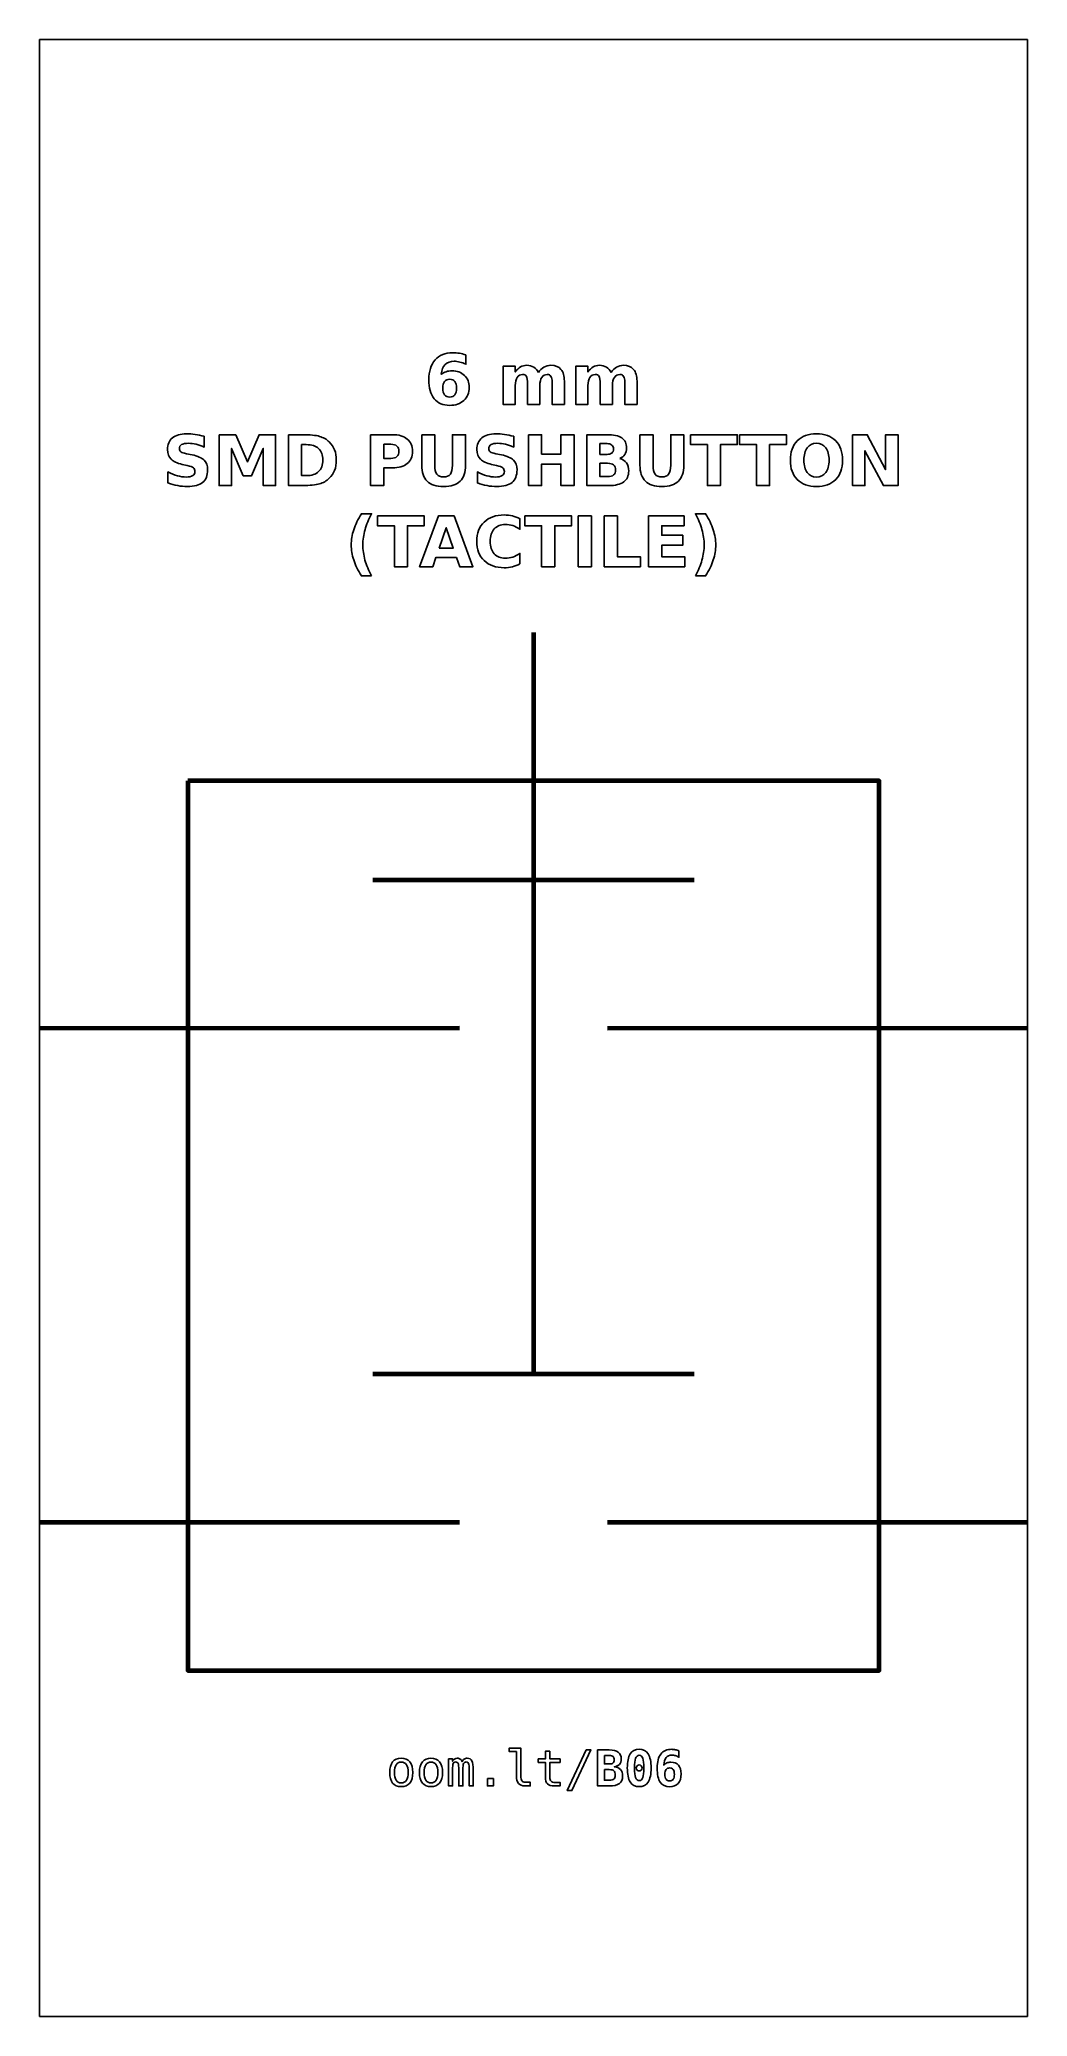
# Model space of a CAD drawing. Header units: centimetres. Extents: x -11.5 to -9.5, y -15.85 to -11.85.
import ezdxf

# ---------------------------------------------------------------- set-up
doc = ezdxf.new("R2010")
doc.units = ezdxf.units.CM
doc.header["$MEASUREMENT"] = 0
doc.layers.add('Layer 1', color=7, linetype='Continuous')

msp = doc.modelspace()

# ---------------------------------------------------------------- linework, layer by layer
at = {"layer": 'Layer 1', "color": 7}
msp.add_open_spline([(-11.5, -11.85), (-11.5, -11.85), (-9.5, -11.85), (-9.5, -11.85), (-9.5, -11.85), (-9.5, -11.85), (-9.5, -15.85), (-9.5, -15.85), (-9.5, -15.85), (-9.5, -15.85), (-11.5, -15.85), (-11.5, -15.85), (-11.5, -15.85), (-11.5, -15.85), (-11.5, -11.85), (-11.5, -11.85)], degree=3, knots=[0, 0, 0, 0, 0.25, 0.25, 0.25, 0.25, 0.5, 0.5, 0.5, 0.5, 0.75, 0.75, 0.75, 0.75, 1, 1, 1, 1], dxfattribs=at)
at = {"layer": 'Layer 1', "color": 250}
for points, knots in [([(-10.63686, -12.48802), (-10.63686, -12.48802), (-10.63686, -12.50705), (-10.63686, -12.50705), (-10.63686, -12.50705), (-10.64123, -12.50498), (-10.64532, -12.50345), (-10.64918, -12.50246), (-10.64918, -12.50246), (-10.65304, -12.50147), (-10.65682, -12.50098), (-10.66049, -12.50098), (-10.66049, -12.50098), (-10.6684, -12.50098), (-10.67453, -12.50317), (-10.67895, -12.50757), (-10.67895, -12.50757), (-10.68335, -12.51194), (-10.68594, -12.51845), (-10.68667, -12.52709), (-10.68667, -12.52709), (-10.68364, -12.52485), (-10.68034, -12.52316), (-10.67681, -12.52203), (-10.67681, -12.52203), (-10.67329, -12.5209), (-10.66943, -12.52034), (-10.66524, -12.52034), (-10.66524, -12.52034), (-10.65473, -12.52034), (-10.64624, -12.52342), (-10.6398, -12.52958), (-10.6398, -12.52958), (-10.63333, -12.53572), (-10.63011, -12.54378), (-10.63011, -12.55376), (-10.63011, -12.55376), (-10.63011, -12.56479), (-10.63371, -12.57361), (-10.64093, -12.58026), (-10.64093, -12.58026), (-10.64812, -12.58689), (-10.65781, -12.59021), (-10.66992, -12.59021), (-10.66992, -12.59021), (-10.68328, -12.59021), (-10.69363, -12.58569), (-10.70097, -12.57666), (-10.70097, -12.57666), (-10.70828, -12.56765), (-10.71195, -12.55484), (-10.71195, -12.53826), (-10.71195, -12.53826), (-10.71195, -12.52128), (-10.70767, -12.50792), (-10.69911, -12.49821), (-10.69911, -12.49821), (-10.69053, -12.48849), (-10.67879, -12.48362), (-10.66386, -12.48362), (-10.66386, -12.48362), (-10.65913, -12.48362), (-10.65454, -12.484), (-10.65007, -12.48473), (-10.65007, -12.48473), (-10.64563, -12.48546), (-10.64123, -12.48656), (-10.63686, -12.48802)], [0, 0, 0, 0, 0.0588235, 0.0588235, 0.0588235, 0.0588235, 0.1176471, 0.1176471, 0.1176471, 0.1176471, 0.1764706, 0.1764706, 0.1764706, 0.1764706, 0.2352941, 0.2352941, 0.2352941, 0.2352941, 0.2941176, 0.2941176, 0.2941176, 0.2941176, 0.3529412, 0.3529412, 0.3529412, 0.3529412, 0.4117647, 0.4117647, 0.4117647, 0.4117647, 0.4705882, 0.4705882, 0.4705882, 0.4705882, 0.5294118, 0.5294118, 0.5294118, 0.5294118, 0.5882353, 0.5882353, 0.5882353, 0.5882353, 0.6470588, 0.6470588, 0.6470588, 0.6470588, 0.7058824, 0.7058824, 0.7058824, 0.7058824, 0.7647059, 0.7647059, 0.7647059, 0.7647059, 0.8235294, 0.8235294, 0.8235294, 0.8235294, 0.8823529, 0.8823529, 0.8823529, 0.8823529, 0.9411765, 0.9411765, 0.9411765, 0.9411765, 1, 1, 1, 1]), ([(-10.49001, -12.52386), (-10.48688, -12.51909), (-10.48319, -12.51544), (-10.47888, -12.51295), (-10.47888, -12.51295), (-10.47458, -12.51043), (-10.46988, -12.50919), (-10.46473, -12.50919), (-10.46473, -12.50919), (-10.45586, -12.50919), (-10.44911, -12.51192), (-10.44448, -12.5174), (-10.44448, -12.5174), (-10.43984, -12.52285), (-10.43751, -12.5308), (-10.43751, -12.54122), (-10.43751, -12.54122), (-10.43751, -12.54122), (-10.43751, -12.58821), (-10.43751, -12.58821), (-10.43751, -12.58821), (-10.43751, -12.58821), (-10.46233, -12.58821), (-10.46233, -12.58821), (-10.46233, -12.58821), (-10.46233, -12.58821), (-10.46233, -12.54797), (-10.46233, -12.54797), (-10.46233, -12.54797), (-10.46228, -12.54738), (-10.46226, -12.54677), (-10.46223, -12.54611), (-10.46223, -12.54611), (-10.46221, -12.54548), (-10.46219, -12.54456), (-10.46219, -12.54336), (-10.46219, -12.54336), (-10.46219, -12.5379), (-10.46298, -12.53393), (-10.46461, -12.53148), (-10.46461, -12.53148), (-10.46621, -12.52901), (-10.46879, -12.52779), (-10.47237, -12.52779), (-10.47237, -12.52779), (-10.47707, -12.52779), (-10.48067, -12.52972), (-10.48323, -12.53358), (-10.48323, -12.53358), (-10.48577, -12.53743), (-10.48709, -12.54301), (-10.48719, -12.55032), (-10.48719, -12.55032), (-10.48719, -12.55032), (-10.48719, -12.58821), (-10.48719, -12.58821), (-10.48719, -12.58821), (-10.48719, -12.58821), (-10.512, -12.58821), (-10.512, -12.58821), (-10.512, -12.58821), (-10.512, -12.58821), (-10.512, -12.54797), (-10.512, -12.54797), (-10.512, -12.54797), (-10.512, -12.53943), (-10.51273, -12.53393), (-10.51421, -12.53148), (-10.51421, -12.53148), (-10.51567, -12.52901), (-10.51828, -12.52779), (-10.52204, -12.52779), (-10.52204, -12.52779), (-10.52679, -12.52779), (-10.53044, -12.52974), (-10.533, -12.53362), (-10.533, -12.53362), (-10.53556, -12.5375), (-10.53686, -12.54303), (-10.53686, -12.55025), (-10.53686, -12.55025), (-10.53686, -12.55025), (-10.53686, -12.58821), (-10.53686, -12.58821), (-10.53686, -12.58821), (-10.53686, -12.58821), (-10.56167, -12.58821), (-10.56167, -12.58821), (-10.56167, -12.58821), (-10.56167, -12.58821), (-10.56167, -12.51105), (-10.56167, -12.51105), (-10.56167, -12.51105), (-10.56167, -12.51105), (-10.53686, -12.51105), (-10.53686, -12.51105), (-10.53686, -12.51105), (-10.53686, -12.51105), (-10.53686, -12.52236), (-10.53686, -12.52236), (-10.53686, -12.52236), (-10.53382, -12.51798), (-10.53034, -12.51472), (-10.52641, -12.5125), (-10.52641, -12.5125), (-10.52249, -12.51029), (-10.51816, -12.50919), (-10.51343, -12.50919), (-10.51343, -12.50919), (-10.50812, -12.50919), (-10.50339, -12.51048), (-10.49932, -12.51305), (-10.49932, -12.51305), (-10.49523, -12.51563), (-10.49212, -12.51923), (-10.49001, -12.52386)], [0, 0, 0, 0, 0.0344828, 0.0344828, 0.0344828, 0.0344828, 0.0689655, 0.0689655, 0.0689655, 0.0689655, 0.1034483, 0.1034483, 0.1034483, 0.1034483, 0.137931, 0.137931, 0.137931, 0.137931, 0.1724138, 0.1724138, 0.1724138, 0.1724138, 0.2068966, 0.2068966, 0.2068966, 0.2068966, 0.2413793, 0.2413793, 0.2413793, 0.2413793, 0.2758621, 0.2758621, 0.2758621, 0.2758621, 0.3103448, 0.3103448, 0.3103448, 0.3103448, 0.3448276, 0.3448276, 0.3448276, 0.3448276, 0.3793103, 0.3793103, 0.3793103, 0.3793103, 0.4137931, 0.4137931, 0.4137931, 0.4137931, 0.4482759, 0.4482759, 0.4482759, 0.4482759, 0.4827586, 0.4827586, 0.4827586, 0.4827586, 0.5172414, 0.5172414, 0.5172414, 0.5172414, 0.5517241, 0.5517241, 0.5517241, 0.5517241, 0.5862069, 0.5862069, 0.5862069, 0.5862069, 0.6206897, 0.6206897, 0.6206897, 0.6206897, 0.6551724, 0.6551724, 0.6551724, 0.6551724, 0.6896552, 0.6896552, 0.6896552, 0.6896552, 0.7241379, 0.7241379, 0.7241379, 0.7241379, 0.7586207, 0.7586207, 0.7586207, 0.7586207, 0.7931034, 0.7931034, 0.7931034, 0.7931034, 0.8275862, 0.8275862, 0.8275862, 0.8275862, 0.862069, 0.862069, 0.862069, 0.862069, 0.8965517, 0.8965517, 0.8965517, 0.8965517, 0.9310345, 0.9310345, 0.9310345, 0.9310345, 0.9655172, 0.9655172, 0.9655172, 0.9655172, 1, 1, 1, 1]), ([(-10.34297, -12.52386), (-10.33984, -12.51909), (-10.33615, -12.51544), (-10.33184, -12.51295), (-10.33184, -12.51295), (-10.32754, -12.51043), (-10.32284, -12.50919), (-10.31769, -12.50919), (-10.31769, -12.50919), (-10.30882, -12.50919), (-10.30207, -12.51192), (-10.29744, -12.5174), (-10.29744, -12.5174), (-10.2928, -12.52285), (-10.29047, -12.5308), (-10.29047, -12.54122), (-10.29047, -12.54122), (-10.29047, -12.54122), (-10.29047, -12.58821), (-10.29047, -12.58821), (-10.29047, -12.58821), (-10.29047, -12.58821), (-10.31529, -12.58821), (-10.31529, -12.58821), (-10.31529, -12.58821), (-10.31529, -12.58821), (-10.31529, -12.54797), (-10.31529, -12.54797), (-10.31529, -12.54797), (-10.31524, -12.54738), (-10.31522, -12.54677), (-10.31519, -12.54611), (-10.31519, -12.54611), (-10.31517, -12.54548), (-10.31515, -12.54456), (-10.31515, -12.54336), (-10.31515, -12.54336), (-10.31515, -12.5379), (-10.31594, -12.53393), (-10.31757, -12.53148), (-10.31757, -12.53148), (-10.31917, -12.52901), (-10.32175, -12.52779), (-10.32533, -12.52779), (-10.32533, -12.52779), (-10.33003, -12.52779), (-10.33363, -12.52972), (-10.33619, -12.53358), (-10.33619, -12.53358), (-10.33873, -12.53743), (-10.34005, -12.54301), (-10.34015, -12.55032), (-10.34015, -12.55032), (-10.34015, -12.55032), (-10.34015, -12.58821), (-10.34015, -12.58821), (-10.34015, -12.58821), (-10.34015, -12.58821), (-10.36496, -12.58821), (-10.36496, -12.58821), (-10.36496, -12.58821), (-10.36496, -12.58821), (-10.36496, -12.54797), (-10.36496, -12.54797), (-10.36496, -12.54797), (-10.36496, -12.53943), (-10.36569, -12.53393), (-10.36717, -12.53148), (-10.36717, -12.53148), (-10.36863, -12.52901), (-10.37124, -12.52779), (-10.375, -12.52779), (-10.375, -12.52779), (-10.37975, -12.52779), (-10.3834, -12.52974), (-10.38596, -12.53362), (-10.38596, -12.53362), (-10.38852, -12.5375), (-10.38982, -12.54303), (-10.38982, -12.55025), (-10.38982, -12.55025), (-10.38982, -12.55025), (-10.38982, -12.58821), (-10.38982, -12.58821), (-10.38982, -12.58821), (-10.38982, -12.58821), (-10.41463, -12.58821), (-10.41463, -12.58821), (-10.41463, -12.58821), (-10.41463, -12.58821), (-10.41463, -12.51105), (-10.41463, -12.51105), (-10.41463, -12.51105), (-10.41463, -12.51105), (-10.38982, -12.51105), (-10.38982, -12.51105), (-10.38982, -12.51105), (-10.38982, -12.51105), (-10.38982, -12.52236), (-10.38982, -12.52236), (-10.38982, -12.52236), (-10.38678, -12.51798), (-10.3833, -12.51472), (-10.37937, -12.5125), (-10.37937, -12.5125), (-10.37545, -12.51029), (-10.37112, -12.50919), (-10.36639, -12.50919), (-10.36639, -12.50919), (-10.36108, -12.50919), (-10.35635, -12.51048), (-10.35228, -12.51305), (-10.35228, -12.51305), (-10.34819, -12.51563), (-10.34508, -12.51923), (-10.34297, -12.52386)], [0, 0, 0, 0, 0.0344828, 0.0344828, 0.0344828, 0.0344828, 0.0689655, 0.0689655, 0.0689655, 0.0689655, 0.1034483, 0.1034483, 0.1034483, 0.1034483, 0.137931, 0.137931, 0.137931, 0.137931, 0.1724138, 0.1724138, 0.1724138, 0.1724138, 0.2068966, 0.2068966, 0.2068966, 0.2068966, 0.2413793, 0.2413793, 0.2413793, 0.2413793, 0.2758621, 0.2758621, 0.2758621, 0.2758621, 0.3103448, 0.3103448, 0.3103448, 0.3103448, 0.3448276, 0.3448276, 0.3448276, 0.3448276, 0.3793103, 0.3793103, 0.3793103, 0.3793103, 0.4137931, 0.4137931, 0.4137931, 0.4137931, 0.4482759, 0.4482759, 0.4482759, 0.4482759, 0.4827586, 0.4827586, 0.4827586, 0.4827586, 0.5172414, 0.5172414, 0.5172414, 0.5172414, 0.5517241, 0.5517241, 0.5517241, 0.5517241, 0.5862069, 0.5862069, 0.5862069, 0.5862069, 0.6206897, 0.6206897, 0.6206897, 0.6206897, 0.6551724, 0.6551724, 0.6551724, 0.6551724, 0.6896552, 0.6896552, 0.6896552, 0.6896552, 0.7241379, 0.7241379, 0.7241379, 0.7241379, 0.7586207, 0.7586207, 0.7586207, 0.7586207, 0.7931034, 0.7931034, 0.7931034, 0.7931034, 0.8275862, 0.8275862, 0.8275862, 0.8275862, 0.862069, 0.862069, 0.862069, 0.862069, 0.8965517, 0.8965517, 0.8965517, 0.8965517, 0.9310345, 0.9310345, 0.9310345, 0.9310345, 0.9655172, 0.9655172, 0.9655172, 0.9655172, 1, 1, 1, 1]), ([(-10.66964, -12.53743), (-10.6743, -12.53743), (-10.67778, -12.53894), (-10.68008, -12.54195), (-10.68008, -12.54195), (-10.68241, -12.54496), (-10.68356, -12.54948), (-10.68356, -12.55547), (-10.68356, -12.55547), (-10.68356, -12.56149), (-10.68241, -12.56601), (-10.68008, -12.56902), (-10.68008, -12.56902), (-10.67778, -12.57203), (-10.6743, -12.57353), (-10.66964, -12.57353), (-10.66964, -12.57353), (-10.66496, -12.57353), (-10.66146, -12.57203), (-10.65915, -12.56902), (-10.65915, -12.56902), (-10.65682, -12.56601), (-10.65567, -12.56149), (-10.65567, -12.55547), (-10.65567, -12.55547), (-10.65567, -12.54948), (-10.65682, -12.54496), (-10.65915, -12.54195), (-10.65915, -12.54195), (-10.66146, -12.53894), (-10.66496, -12.53743), (-10.66964, -12.53743)], [0, 0, 0, 0, 0.125, 0.125, 0.125, 0.125, 0.25, 0.25, 0.25, 0.25, 0.375, 0.375, 0.375, 0.375, 0.5, 0.5, 0.5, 0.5, 0.625, 0.625, 0.625, 0.625, 0.75, 0.75, 0.75, 0.75, 0.875, 0.875, 0.875, 0.875, 1, 1, 1, 1]), ([(-11.16643, -12.65284), (-11.16643, -12.65284), (-11.16643, -12.67459), (-11.16643, -12.67459), (-11.16643, -12.67459), (-11.17208, -12.67207), (-11.1776, -12.67017), (-11.18296, -12.66888), (-11.18296, -12.66888), (-11.18835, -12.66758), (-11.19343, -12.66695), (-11.1982, -12.66695), (-11.1982, -12.66695), (-11.20453, -12.66695), (-11.20923, -12.66782), (-11.21227, -12.66956), (-11.21227, -12.66956), (-11.2153, -12.67132), (-11.21681, -12.67403), (-11.21681, -12.6777), (-11.21681, -12.6777), (-11.21681, -12.68045), (-11.2158, -12.68261), (-11.21375, -12.68414), (-11.21375, -12.68414), (-11.2117, -12.68567), (-11.20799, -12.68701), (-11.2026, -12.68811), (-11.2026, -12.68811), (-11.2026, -12.68811), (-11.19131, -12.69037), (-11.19131, -12.69037), (-11.19131, -12.69037), (-11.17986, -12.69268), (-11.17175, -12.69616), (-11.16693, -12.70086), (-11.16693, -12.70086), (-11.1621, -12.70554), (-11.15968, -12.7122), (-11.15968, -12.72083), (-11.15968, -12.72083), (-11.15968, -12.73219), (-11.16304, -12.74063), (-11.16977, -12.74616), (-11.16977, -12.74616), (-11.1765, -12.75168), (-11.18677, -12.75446), (-11.2006, -12.75446), (-11.2006, -12.75446), (-11.20714, -12.75446), (-11.21368, -12.75385), (-11.22024, -12.7526), (-11.22024, -12.7526), (-11.2268, -12.75135), (-11.23339, -12.74952), (-11.23995, -12.7471), (-11.23995, -12.7471), (-11.23995, -12.7471), (-11.23995, -12.72471), (-11.23995, -12.72471), (-11.23995, -12.72471), (-11.23339, -12.72819), (-11.22704, -12.73082), (-11.2209, -12.73259), (-11.2209, -12.73259), (-11.21476, -12.73435), (-11.20886, -12.73524), (-11.20317, -12.73524), (-11.20317, -12.73524), (-11.19738, -12.73524), (-11.19294, -12.73428), (-11.18986, -12.73235), (-11.18986, -12.73235), (-11.18677, -12.73042), (-11.18525, -12.72767), (-11.18525, -12.72407), (-11.18525, -12.72407), (-11.18525, -12.72087), (-11.18628, -12.71838), (-11.18837, -12.71664), (-11.18837, -12.71664), (-11.19047, -12.7149), (-11.19463, -12.71333), (-11.20089, -12.71196), (-11.20089, -12.71196), (-11.20089, -12.71196), (-11.21116, -12.70968), (-11.21116, -12.70968), (-11.21116, -12.70968), (-11.22144, -12.70747), (-11.22897, -12.70397), (-11.23372, -12.69914), (-11.23372, -12.69914), (-11.23847, -12.69432), (-11.24084, -12.68781), (-11.24084, -12.67965), (-11.24084, -12.67965), (-11.24084, -12.66939), (-11.23753, -12.66151), (-11.23092, -12.65601), (-11.23092, -12.65601), (-11.22431, -12.65048), (-11.21481, -12.64773), (-11.20239, -12.64773), (-11.20239, -12.64773), (-11.19675, -12.64773), (-11.19094, -12.64816), (-11.18496, -12.649), (-11.18496, -12.649), (-11.17899, -12.64985), (-11.17281, -12.65112), (-11.16643, -12.65284)], [0, 0, 0, 0, 0.0357143, 0.0357143, 0.0357143, 0.0357143, 0.0714286, 0.0714286, 0.0714286, 0.0714286, 0.1071429, 0.1071429, 0.1071429, 0.1071429, 0.1428571, 0.1428571, 0.1428571, 0.1428571, 0.1785714, 0.1785714, 0.1785714, 0.1785714, 0.2142857, 0.2142857, 0.2142857, 0.2142857, 0.25, 0.25, 0.25, 0.25, 0.2857143, 0.2857143, 0.2857143, 0.2857143, 0.3214286, 0.3214286, 0.3214286, 0.3214286, 0.3571429, 0.3571429, 0.3571429, 0.3571429, 0.3928571, 0.3928571, 0.3928571, 0.3928571, 0.4285714, 0.4285714, 0.4285714, 0.4285714, 0.4642857, 0.4642857, 0.4642857, 0.4642857, 0.5, 0.5, 0.5, 0.5, 0.5357143, 0.5357143, 0.5357143, 0.5357143, 0.5714286, 0.5714286, 0.5714286, 0.5714286, 0.6071429, 0.6071429, 0.6071429, 0.6071429, 0.6428571, 0.6428571, 0.6428571, 0.6428571, 0.6785714, 0.6785714, 0.6785714, 0.6785714, 0.7142857, 0.7142857, 0.7142857, 0.7142857, 0.75, 0.75, 0.75, 0.75, 0.7857143, 0.7857143, 0.7857143, 0.7857143, 0.8214286, 0.8214286, 0.8214286, 0.8214286, 0.8571429, 0.8571429, 0.8571429, 0.8571429, 0.8928571, 0.8928571, 0.8928571, 0.8928571, 0.9285714, 0.9285714, 0.9285714, 0.9285714, 0.9642857, 0.9642857, 0.9642857, 0.9642857, 1, 1, 1, 1]), ([(-11.1364, -12.64959), (-11.1364, -12.64959), (-11.10265, -12.64959), (-11.10265, -12.64959), (-11.10265, -12.64959), (-11.10265, -12.64959), (-11.0792, -12.70465), (-11.0792, -12.70465), (-11.0792, -12.70465), (-11.0792, -12.70465), (-11.05564, -12.64959), (-11.05564, -12.64959), (-11.05564, -12.64959), (-11.05564, -12.64959), (-11.02196, -12.64959), (-11.02196, -12.64959), (-11.02196, -12.64959), (-11.02196, -12.64959), (-11.02196, -12.75246), (-11.02196, -12.75246), (-11.02196, -12.75246), (-11.02196, -12.75246), (-11.04703, -12.75246), (-11.04703, -12.75246), (-11.04703, -12.75246), (-11.04703, -12.75246), (-11.04703, -12.67722), (-11.04703, -12.67722), (-11.04703, -12.67722), (-11.04703, -12.67722), (-11.07074, -12.73268), (-11.07074, -12.73268), (-11.07074, -12.73268), (-11.07074, -12.73268), (-11.08755, -12.73268), (-11.08755, -12.73268), (-11.08755, -12.73268), (-11.08755, -12.73268), (-11.11126, -12.67722), (-11.11126, -12.67722), (-11.11126, -12.67722), (-11.11126, -12.67722), (-11.11126, -12.75246), (-11.11126, -12.75246), (-11.11126, -12.75246), (-11.11126, -12.75246), (-11.1364, -12.75246), (-11.1364, -12.75246), (-11.1364, -12.75246), (-11.1364, -12.75246), (-11.1364, -12.64959), (-11.1364, -12.64959)], [0, 0, 0, 0, 0.0769231, 0.0769231, 0.0769231, 0.0769231, 0.1538462, 0.1538462, 0.1538462, 0.1538462, 0.2307692, 0.2307692, 0.2307692, 0.2307692, 0.3076923, 0.3076923, 0.3076923, 0.3076923, 0.3846154, 0.3846154, 0.3846154, 0.3846154, 0.4615385, 0.4615385, 0.4615385, 0.4615385, 0.5384615, 0.5384615, 0.5384615, 0.5384615, 0.6153846, 0.6153846, 0.6153846, 0.6153846, 0.6923077, 0.6923077, 0.6923077, 0.6923077, 0.7692308, 0.7692308, 0.7692308, 0.7692308, 0.8461538, 0.8461538, 0.8461538, 0.8461538, 0.9230769, 0.9230769, 0.9230769, 0.9230769, 1, 1, 1, 1]), ([(-10.99597, -12.64959), (-10.99597, -12.64959), (-10.96798, -12.64959), (-10.96798, -12.64959), (-10.96798, -12.64959), (-10.95237, -12.64959), (-10.94075, -12.6507), (-10.93311, -12.65293), (-10.93311, -12.65293), (-10.92546, -12.65516), (-10.9189, -12.65893), (-10.91342, -12.66427), (-10.91342, -12.66427), (-10.9086, -12.6689), (-10.90503, -12.67426), (-10.90267, -12.68033), (-10.90267, -12.68033), (-10.90035, -12.68637), (-10.89917, -12.69324), (-10.89917, -12.70093), (-10.89917, -12.70093), (-10.89917, -12.70869), (-10.90035, -12.71561), (-10.90267, -12.7217), (-10.90267, -12.7217), (-10.90503, -12.72779), (-10.9086, -12.73315), (-10.91342, -12.73778), (-10.91342, -12.73778), (-10.91895, -12.74312), (-10.92556, -12.74689), (-10.93327, -12.74912), (-10.93327, -12.74912), (-10.94099, -12.75135), (-10.95256, -12.75246), (-10.96798, -12.75246), (-10.96798, -12.75246), (-10.96798, -12.75246), (-10.99597, -12.75246), (-10.99597, -12.75246), (-10.99597, -12.75246), (-10.99597, -12.75246), (-10.99597, -12.64959), (-10.99597, -12.64959)], [0, 0, 0, 0, 0.0909091, 0.0909091, 0.0909091, 0.0909091, 0.1818182, 0.1818182, 0.1818182, 0.1818182, 0.2727273, 0.2727273, 0.2727273, 0.2727273, 0.3636364, 0.3636364, 0.3636364, 0.3636364, 0.4545455, 0.4545455, 0.4545455, 0.4545455, 0.5454545, 0.5454545, 0.5454545, 0.5454545, 0.6363636, 0.6363636, 0.6363636, 0.6363636, 0.7272727, 0.7272727, 0.7272727, 0.7272727, 0.8181818, 0.8181818, 0.8181818, 0.8181818, 0.9090909, 0.9090909, 0.9090909, 0.9090909, 1, 1, 1, 1]), ([(-10.96944, -12.66965), (-10.96944, -12.66965), (-10.96944, -12.7324), (-10.96944, -12.7324), (-10.96944, -12.7324), (-10.96944, -12.7324), (-10.95994, -12.7324), (-10.95994, -12.7324), (-10.95994, -12.7324), (-10.9491, -12.7324), (-10.94082, -12.72972), (-10.93511, -12.72433), (-10.93511, -12.72433), (-10.92939, -12.71897), (-10.92652, -12.71116), (-10.92652, -12.70093), (-10.92652, -12.70093), (-10.92652, -12.69072), (-10.92937, -12.68296), (-10.93506, -12.67765), (-10.93506, -12.67765), (-10.94075, -12.67231), (-10.94905, -12.66965), (-10.95994, -12.66965), (-10.95994, -12.66965), (-10.95994, -12.66965), (-10.96944, -12.66965), (-10.96944, -12.66965)], [0, 0, 0, 0, 0.1428571, 0.1428571, 0.1428571, 0.1428571, 0.2857143, 0.2857143, 0.2857143, 0.2857143, 0.4285714, 0.4285714, 0.4285714, 0.4285714, 0.5714286, 0.5714286, 0.5714286, 0.5714286, 0.7142857, 0.7142857, 0.7142857, 0.7142857, 0.8571429, 0.8571429, 0.8571429, 0.8571429, 1, 1, 1, 1]), ([(-10.82972, -12.64959), (-10.82972, -12.64959), (-10.7857, -12.64959), (-10.7857, -12.64959), (-10.7857, -12.64959), (-10.7726, -12.64959), (-10.76255, -12.65251), (-10.75554, -12.65832), (-10.75554, -12.65832), (-10.74854, -12.66413), (-10.74503, -12.6724), (-10.74503, -12.68315), (-10.74503, -12.68315), (-10.74503, -12.69392), (-10.74854, -12.70222), (-10.75554, -12.70803), (-10.75554, -12.70803), (-10.76255, -12.71384), (-10.7726, -12.71676), (-10.7857, -12.71676), (-10.7857, -12.71676), (-10.7857, -12.71676), (-10.80319, -12.71676), (-10.80319, -12.71676), (-10.80319, -12.71676), (-10.80319, -12.71676), (-10.80319, -12.75246), (-10.80319, -12.75246), (-10.80319, -12.75246), (-10.80319, -12.75246), (-10.82972, -12.75246), (-10.82972, -12.75246), (-10.82972, -12.75246), (-10.82972, -12.75246), (-10.82972, -12.64959), (-10.82972, -12.64959)], [0, 0, 0, 0, 0.1111111, 0.1111111, 0.1111111, 0.1111111, 0.2222222, 0.2222222, 0.2222222, 0.2222222, 0.3333333, 0.3333333, 0.3333333, 0.3333333, 0.4444444, 0.4444444, 0.4444444, 0.4444444, 0.5555556, 0.5555556, 0.5555556, 0.5555556, 0.6666667, 0.6666667, 0.6666667, 0.6666667, 0.7777778, 0.7777778, 0.7777778, 0.7777778, 0.8888889, 0.8888889, 0.8888889, 0.8888889, 1, 1, 1, 1]), ([(-10.80319, -12.66881), (-10.80319, -12.66881), (-10.80319, -12.69754), (-10.80319, -12.69754), (-10.80319, -12.69754), (-10.80319, -12.69754), (-10.78852, -12.69754), (-10.78852, -12.69754), (-10.78852, -12.69754), (-10.78337, -12.69754), (-10.77939, -12.6963), (-10.77659, -12.69378), (-10.77659, -12.69378), (-10.77379, -12.69129), (-10.77238, -12.68774), (-10.77238, -12.68315), (-10.77238, -12.68315), (-10.77238, -12.67854), (-10.77379, -12.67501), (-10.77659, -12.67252), (-10.77659, -12.67252), (-10.77939, -12.67005), (-10.78337, -12.66881), (-10.78852, -12.66881), (-10.78852, -12.66881), (-10.78852, -12.66881), (-10.80319, -12.66881), (-10.80319, -12.66881)], [0, 0, 0, 0, 0.1428571, 0.1428571, 0.1428571, 0.1428571, 0.2857143, 0.2857143, 0.2857143, 0.2857143, 0.4285714, 0.4285714, 0.4285714, 0.4285714, 0.5714286, 0.5714286, 0.5714286, 0.5714286, 0.7142857, 0.7142857, 0.7142857, 0.7142857, 0.8571429, 0.8571429, 0.8571429, 0.8571429, 1, 1, 1, 1]), ([(-10.72631, -12.64959), (-10.72631, -12.64959), (-10.69978, -12.64959), (-10.69978, -12.64959), (-10.69978, -12.64959), (-10.69978, -12.64959), (-10.69978, -12.71126), (-10.69978, -12.71126), (-10.69978, -12.71126), (-10.69978, -12.71975), (-10.6984, -12.72584), (-10.69562, -12.72948), (-10.69562, -12.72948), (-10.69284, -12.73313), (-10.68831, -12.73496), (-10.682, -12.73496), (-10.682, -12.73496), (-10.67565, -12.73496), (-10.67109, -12.73313), (-10.66832, -12.72948), (-10.66832, -12.72948), (-10.66554, -12.72584), (-10.66415, -12.71975), (-10.66415, -12.71126), (-10.66415, -12.71126), (-10.66415, -12.71126), (-10.66415, -12.64959), (-10.66415, -12.64959), (-10.66415, -12.64959), (-10.66415, -12.64959), (-10.63762, -12.64959), (-10.63762, -12.64959), (-10.63762, -12.64959), (-10.63762, -12.64959), (-10.63762, -12.71126), (-10.63762, -12.71126), (-10.63762, -12.71126), (-10.63762, -12.72581), (-10.64127, -12.73666), (-10.64858, -12.74378), (-10.64858, -12.74378), (-10.65587, -12.75091), (-10.66702, -12.75446), (-10.682, -12.75446), (-10.682, -12.75446), (-10.69694, -12.75446), (-10.70806, -12.75091), (-10.71535, -12.74378), (-10.71535, -12.74378), (-10.72267, -12.73666), (-10.72631, -12.72581), (-10.72631, -12.71126), (-10.72631, -12.71126), (-10.72631, -12.71126), (-10.72631, -12.64959), (-10.72631, -12.64959)], [0, 0, 0, 0, 0.0714286, 0.0714286, 0.0714286, 0.0714286, 0.1428571, 0.1428571, 0.1428571, 0.1428571, 0.2142857, 0.2142857, 0.2142857, 0.2142857, 0.2857143, 0.2857143, 0.2857143, 0.2857143, 0.3571429, 0.3571429, 0.3571429, 0.3571429, 0.4285714, 0.4285714, 0.4285714, 0.4285714, 0.5, 0.5, 0.5, 0.5, 0.5714286, 0.5714286, 0.5714286, 0.5714286, 0.6428571, 0.6428571, 0.6428571, 0.6428571, 0.7142857, 0.7142857, 0.7142857, 0.7142857, 0.7857143, 0.7857143, 0.7857143, 0.7857143, 0.8571429, 0.8571429, 0.8571429, 0.8571429, 0.9285714, 0.9285714, 0.9285714, 0.9285714, 1, 1, 1, 1]), ([(-10.54014, -12.65284), (-10.54014, -12.65284), (-10.54014, -12.67459), (-10.54014, -12.67459), (-10.54014, -12.67459), (-10.54579, -12.67207), (-10.55131, -12.67017), (-10.55667, -12.66888), (-10.55667, -12.66888), (-10.56206, -12.66758), (-10.56714, -12.66695), (-10.57191, -12.66695), (-10.57191, -12.66695), (-10.57824, -12.66695), (-10.58294, -12.66782), (-10.58598, -12.66956), (-10.58598, -12.66956), (-10.58901, -12.67132), (-10.59052, -12.67403), (-10.59052, -12.6777), (-10.59052, -12.6777), (-10.59052, -12.68045), (-10.58951, -12.68261), (-10.58746, -12.68414), (-10.58746, -12.68414), (-10.58541, -12.68567), (-10.5817, -12.68701), (-10.57631, -12.68811), (-10.57631, -12.68811), (-10.57631, -12.68811), (-10.56502, -12.69037), (-10.56502, -12.69037), (-10.56502, -12.69037), (-10.55357, -12.69268), (-10.54546, -12.69616), (-10.54064, -12.70086), (-10.54064, -12.70086), (-10.53581, -12.70554), (-10.53339, -12.7122), (-10.53339, -12.72083), (-10.53339, -12.72083), (-10.53339, -12.73219), (-10.53675, -12.74063), (-10.54348, -12.74616), (-10.54348, -12.74616), (-10.55021, -12.75168), (-10.56048, -12.75446), (-10.57431, -12.75446), (-10.57431, -12.75446), (-10.58085, -12.75446), (-10.58739, -12.75385), (-10.59395, -12.7526), (-10.59395, -12.7526), (-10.60051, -12.75135), (-10.6071, -12.74952), (-10.61366, -12.7471), (-10.61366, -12.7471), (-10.61366, -12.7471), (-10.61366, -12.72471), (-10.61366, -12.72471), (-10.61366, -12.72471), (-10.6071, -12.72819), (-10.60075, -12.73082), (-10.59461, -12.73259), (-10.59461, -12.73259), (-10.58847, -12.73435), (-10.58257, -12.73524), (-10.57688, -12.73524), (-10.57688, -12.73524), (-10.57109, -12.73524), (-10.56665, -12.73428), (-10.56357, -12.73235), (-10.56357, -12.73235), (-10.56048, -12.73042), (-10.55896, -12.72767), (-10.55896, -12.72407), (-10.55896, -12.72407), (-10.55896, -12.72087), (-10.55999, -12.71838), (-10.56208, -12.71664), (-10.56208, -12.71664), (-10.56418, -12.7149), (-10.56834, -12.71333), (-10.5746, -12.71196), (-10.5746, -12.71196), (-10.5746, -12.71196), (-10.58487, -12.70968), (-10.58487, -12.70968), (-10.58487, -12.70968), (-10.59515, -12.70747), (-10.60268, -12.70397), (-10.60743, -12.69914), (-10.60743, -12.69914), (-10.61218, -12.69432), (-10.61455, -12.68781), (-10.61455, -12.67965), (-10.61455, -12.67965), (-10.61455, -12.66939), (-10.61124, -12.66151), (-10.60463, -12.65601), (-10.60463, -12.65601), (-10.59802, -12.65048), (-10.58852, -12.64773), (-10.5761, -12.64773), (-10.5761, -12.64773), (-10.57046, -12.64773), (-10.56465, -12.64816), (-10.55867, -12.649), (-10.55867, -12.649), (-10.5527, -12.64985), (-10.54652, -12.65112), (-10.54014, -12.65284)], [0, 0, 0, 0, 0.0357143, 0.0357143, 0.0357143, 0.0357143, 0.0714286, 0.0714286, 0.0714286, 0.0714286, 0.1071429, 0.1071429, 0.1071429, 0.1071429, 0.1428571, 0.1428571, 0.1428571, 0.1428571, 0.1785714, 0.1785714, 0.1785714, 0.1785714, 0.2142857, 0.2142857, 0.2142857, 0.2142857, 0.25, 0.25, 0.25, 0.25, 0.2857143, 0.2857143, 0.2857143, 0.2857143, 0.3214286, 0.3214286, 0.3214286, 0.3214286, 0.3571429, 0.3571429, 0.3571429, 0.3571429, 0.3928571, 0.3928571, 0.3928571, 0.3928571, 0.4285714, 0.4285714, 0.4285714, 0.4285714, 0.4642857, 0.4642857, 0.4642857, 0.4642857, 0.5, 0.5, 0.5, 0.5, 0.5357143, 0.5357143, 0.5357143, 0.5357143, 0.5714286, 0.5714286, 0.5714286, 0.5714286, 0.6071429, 0.6071429, 0.6071429, 0.6071429, 0.6428571, 0.6428571, 0.6428571, 0.6428571, 0.6785714, 0.6785714, 0.6785714, 0.6785714, 0.7142857, 0.7142857, 0.7142857, 0.7142857, 0.75, 0.75, 0.75, 0.75, 0.7857143, 0.7857143, 0.7857143, 0.7857143, 0.8214286, 0.8214286, 0.8214286, 0.8214286, 0.8571429, 0.8571429, 0.8571429, 0.8571429, 0.8928571, 0.8928571, 0.8928571, 0.8928571, 0.9285714, 0.9285714, 0.9285714, 0.9285714, 0.9642857, 0.9642857, 0.9642857, 0.9642857, 1, 1, 1, 1]), ([(-10.51011, -12.64959), (-10.51011, -12.64959), (-10.48358, -12.64959), (-10.48358, -12.64959), (-10.48358, -12.64959), (-10.48358, -12.64959), (-10.48358, -12.6888), (-10.48358, -12.6888), (-10.48358, -12.6888), (-10.48358, -12.6888), (-10.44445, -12.6888), (-10.44445, -12.6888), (-10.44445, -12.6888), (-10.44445, -12.6888), (-10.44445, -12.64959), (-10.44445, -12.64959), (-10.44445, -12.64959), (-10.44445, -12.64959), (-10.41792, -12.64959), (-10.41792, -12.64959), (-10.41792, -12.64959), (-10.41792, -12.64959), (-10.41792, -12.75246), (-10.41792, -12.75246), (-10.41792, -12.75246), (-10.41792, -12.75246), (-10.44445, -12.75246), (-10.44445, -12.75246), (-10.44445, -12.75246), (-10.44445, -12.75246), (-10.44445, -12.70886), (-10.44445, -12.70886), (-10.44445, -12.70886), (-10.44445, -12.70886), (-10.48358, -12.70886), (-10.48358, -12.70886), (-10.48358, -12.70886), (-10.48358, -12.70886), (-10.48358, -12.75246), (-10.48358, -12.75246), (-10.48358, -12.75246), (-10.48358, -12.75246), (-10.51011, -12.75246), (-10.51011, -12.75246), (-10.51011, -12.75246), (-10.51011, -12.75246), (-10.51011, -12.64959), (-10.51011, -12.64959)], [0, 0, 0, 0, 0.0833333, 0.0833333, 0.0833333, 0.0833333, 0.1666667, 0.1666667, 0.1666667, 0.1666667, 0.25, 0.25, 0.25, 0.25, 0.3333333, 0.3333333, 0.3333333, 0.3333333, 0.4166667, 0.4166667, 0.4166667, 0.4166667, 0.5, 0.5, 0.5, 0.5, 0.5833333, 0.5833333, 0.5833333, 0.5833333, 0.6666667, 0.6666667, 0.6666667, 0.6666667, 0.75, 0.75, 0.75, 0.75, 0.8333333, 0.8333333, 0.8333333, 0.8333333, 0.9166667, 0.9166667, 0.9166667, 0.9166667, 1, 1, 1, 1]), ([(-10.32525, -12.6974), (-10.31956, -12.69905), (-10.31514, -12.70211), (-10.31201, -12.70658), (-10.31201, -12.70658), (-10.30888, -12.71102), (-10.30733, -12.7165), (-10.30733, -12.72297), (-10.30733, -12.72297), (-10.30733, -12.73289), (-10.3107, -12.74028), (-10.3174, -12.74515), (-10.3174, -12.74515), (-10.3241, -12.75001), (-10.33431, -12.75246), (-10.348, -12.75246), (-10.348, -12.75246), (-10.348, -12.75246), (-10.39202, -12.75246), (-10.39202, -12.75246), (-10.39202, -12.75246), (-10.39202, -12.75246), (-10.39202, -12.64959), (-10.39202, -12.64959), (-10.39202, -12.64959), (-10.39202, -12.64959), (-10.3522, -12.64959), (-10.3522, -12.64959), (-10.3522, -12.64959), (-10.33791, -12.64959), (-10.32756, -12.65175), (-10.32116, -12.65606), (-10.32116, -12.65606), (-10.31474, -12.66039), (-10.31154, -12.6673), (-10.31154, -12.6768), (-10.31154, -12.6768), (-10.31154, -12.68181), (-10.31272, -12.68607), (-10.31505, -12.6896), (-10.31505, -12.6896), (-10.3174, -12.6931), (-10.32078, -12.69571), (-10.32525, -12.6974)], [0, 0, 0, 0, 0.0909091, 0.0909091, 0.0909091, 0.0909091, 0.1818182, 0.1818182, 0.1818182, 0.1818182, 0.2727273, 0.2727273, 0.2727273, 0.2727273, 0.3636364, 0.3636364, 0.3636364, 0.3636364, 0.4545455, 0.4545455, 0.4545455, 0.4545455, 0.5454545, 0.5454545, 0.5454545, 0.5454545, 0.6363636, 0.6363636, 0.6363636, 0.6363636, 0.7272727, 0.7272727, 0.7272727, 0.7272727, 0.8181818, 0.8181818, 0.8181818, 0.8181818, 0.9090909, 0.9090909, 0.9090909, 0.9090909, 1, 1, 1, 1]), ([(-10.35082, -12.68941), (-10.34663, -12.68941), (-10.34346, -12.68849), (-10.34132, -12.68666), (-10.34132, -12.68666), (-10.33915, -12.68482), (-10.33807, -12.68212), (-10.33807, -12.67852), (-10.33807, -12.67852), (-10.33807, -12.67499), (-10.33915, -12.67231), (-10.34132, -12.67045), (-10.34132, -12.67045), (-10.34346, -12.66859), (-10.34663, -12.66765), (-10.35082, -12.66765), (-10.35082, -12.66765), (-10.35082, -12.66765), (-10.36549, -12.66765), (-10.36549, -12.66765), (-10.36549, -12.66765), (-10.36549, -12.66765), (-10.36549, -12.68941), (-10.36549, -12.68941), (-10.36549, -12.68941), (-10.36549, -12.68941), (-10.35082, -12.68941), (-10.35082, -12.68941)], [0, 0, 0, 0, 0.1428571, 0.1428571, 0.1428571, 0.1428571, 0.2857143, 0.2857143, 0.2857143, 0.2857143, 0.4285714, 0.4285714, 0.4285714, 0.4285714, 0.5714286, 0.5714286, 0.5714286, 0.5714286, 0.7142857, 0.7142857, 0.7142857, 0.7142857, 0.8571429, 0.8571429, 0.8571429, 0.8571429, 1, 1, 1, 1]), ([(-10.28447, -12.64959), (-10.28447, -12.64959), (-10.25794, -12.64959), (-10.25794, -12.64959), (-10.25794, -12.64959), (-10.25794, -12.64959), (-10.25794, -12.71126), (-10.25794, -12.71126), (-10.25794, -12.71126), (-10.25794, -12.71975), (-10.25656, -12.72584), (-10.25378, -12.72948), (-10.25378, -12.72948), (-10.251, -12.73313), (-10.24647, -12.73496), (-10.24016, -12.73496), (-10.24016, -12.73496), (-10.23381, -12.73496), (-10.22925, -12.73313), (-10.22648, -12.72948), (-10.22648, -12.72948), (-10.2237, -12.72584), (-10.22231, -12.71975), (-10.22231, -12.71126), (-10.22231, -12.71126), (-10.22231, -12.71126), (-10.22231, -12.64959), (-10.22231, -12.64959), (-10.22231, -12.64959), (-10.22231, -12.64959), (-10.19578, -12.64959), (-10.19578, -12.64959), (-10.19578, -12.64959), (-10.19578, -12.64959), (-10.19578, -12.71126), (-10.19578, -12.71126), (-10.19578, -12.71126), (-10.19578, -12.72581), (-10.19943, -12.73666), (-10.20674, -12.74378), (-10.20674, -12.74378), (-10.21403, -12.75091), (-10.22518, -12.75446), (-10.24016, -12.75446), (-10.24016, -12.75446), (-10.2551, -12.75446), (-10.26622, -12.75091), (-10.27351, -12.74378), (-10.27351, -12.74378), (-10.28083, -12.73666), (-10.28447, -12.72581), (-10.28447, -12.71126), (-10.28447, -12.71126), (-10.28447, -12.71126), (-10.28447, -12.64959), (-10.28447, -12.64959)], [0, 0, 0, 0, 0.0714286, 0.0714286, 0.0714286, 0.0714286, 0.1428571, 0.1428571, 0.1428571, 0.1428571, 0.2142857, 0.2142857, 0.2142857, 0.2142857, 0.2857143, 0.2857143, 0.2857143, 0.2857143, 0.3571429, 0.3571429, 0.3571429, 0.3571429, 0.4285714, 0.4285714, 0.4285714, 0.4285714, 0.5, 0.5, 0.5, 0.5, 0.5714286, 0.5714286, 0.5714286, 0.5714286, 0.6428571, 0.6428571, 0.6428571, 0.6428571, 0.7142857, 0.7142857, 0.7142857, 0.7142857, 0.7857143, 0.7857143, 0.7857143, 0.7857143, 0.8571429, 0.8571429, 0.8571429, 0.8571429, 0.9285714, 0.9285714, 0.9285714, 0.9285714, 1, 1, 1, 1]), ([(-10.18217, -12.64959), (-10.18217, -12.64959), (-10.08737, -12.64959), (-10.08737, -12.64959), (-10.08737, -12.64959), (-10.08737, -12.64959), (-10.08737, -12.66965), (-10.08737, -12.66965), (-10.08737, -12.66965), (-10.08737, -12.66965), (-10.12147, -12.66965), (-10.12147, -12.66965), (-10.12147, -12.66965), (-10.12147, -12.66965), (-10.12147, -12.75246), (-10.12147, -12.75246), (-10.12147, -12.75246), (-10.12147, -12.75246), (-10.148, -12.75246), (-10.148, -12.75246), (-10.148, -12.75246), (-10.148, -12.75246), (-10.148, -12.66965), (-10.148, -12.66965), (-10.148, -12.66965), (-10.148, -12.66965), (-10.18217, -12.66965), (-10.18217, -12.66965), (-10.18217, -12.66965), (-10.18217, -12.66965), (-10.18217, -12.64959), (-10.18217, -12.64959)], [0, 0, 0, 0, 0.125, 0.125, 0.125, 0.125, 0.25, 0.25, 0.25, 0.25, 0.375, 0.375, 0.375, 0.375, 0.5, 0.5, 0.5, 0.5, 0.625, 0.625, 0.625, 0.625, 0.75, 0.75, 0.75, 0.75, 0.875, 0.875, 0.875, 0.875, 1, 1, 1, 1]), ([(-10.08266, -12.64959), (-10.08266, -12.64959), (-9.98786, -12.64959), (-9.98786, -12.64959), (-9.98786, -12.64959), (-9.98786, -12.64959), (-9.98786, -12.66965), (-9.98786, -12.66965), (-9.98786, -12.66965), (-9.98786, -12.66965), (-10.02196, -12.66965), (-10.02196, -12.66965), (-10.02196, -12.66965), (-10.02196, -12.66965), (-10.02196, -12.75246), (-10.02196, -12.75246), (-10.02196, -12.75246), (-10.02196, -12.75246), (-10.04849, -12.75246), (-10.04849, -12.75246), (-10.04849, -12.75246), (-10.04849, -12.75246), (-10.04849, -12.66965), (-10.04849, -12.66965), (-10.04849, -12.66965), (-10.04849, -12.66965), (-10.08266, -12.66965), (-10.08266, -12.66965), (-10.08266, -12.66965), (-10.08266, -12.66965), (-10.08266, -12.64959), (-10.08266, -12.64959)], [0, 0, 0, 0, 0.125, 0.125, 0.125, 0.125, 0.25, 0.25, 0.25, 0.25, 0.375, 0.375, 0.375, 0.375, 0.5, 0.5, 0.5, 0.5, 0.625, 0.625, 0.625, 0.625, 0.75, 0.75, 0.75, 0.75, 0.875, 0.875, 0.875, 0.875, 1, 1, 1, 1]), ([(-9.92713, -12.64773), (-9.9106, -12.64773), (-9.89764, -12.65246), (-9.88828, -12.66194), (-9.88828, -12.66194), (-9.8789, -12.67139), (-9.87422, -12.68444), (-9.87422, -12.70112), (-9.87422, -12.70112), (-9.87422, -12.71775), (-9.8789, -12.7308), (-9.88828, -12.74025), (-9.88828, -12.74025), (-9.89764, -12.74973), (-9.9106, -12.75446), (-9.92713, -12.75446), (-9.92713, -12.75446), (-9.94362, -12.75446), (-9.95655, -12.74973), (-9.96596, -12.74025), (-9.96596, -12.74025), (-9.97534, -12.7308), (-9.98005, -12.71775), (-9.98005, -12.70112), (-9.98005, -12.70112), (-9.98005, -12.68444), (-9.97534, -12.67139), (-9.96596, -12.66194), (-9.96596, -12.66194), (-9.95655, -12.65246), (-9.94362, -12.64773), (-9.92713, -12.64773)], [0, 0, 0, 0, 0.125, 0.125, 0.125, 0.125, 0.25, 0.25, 0.25, 0.25, 0.375, 0.375, 0.375, 0.375, 0.5, 0.5, 0.5, 0.5, 0.625, 0.625, 0.625, 0.625, 0.75, 0.75, 0.75, 0.75, 0.875, 0.875, 0.875, 0.875, 1, 1, 1, 1]), ([(-9.92713, -12.66695), (-9.93522, -12.66695), (-9.94148, -12.66993), (-9.94595, -12.67591), (-9.94595, -12.67591), (-9.95039, -12.68188), (-9.95263, -12.69028), (-9.95263, -12.70112), (-9.95263, -12.70112), (-9.95263, -12.71194), (-9.95039, -12.72031), (-9.94595, -12.72628), (-9.94595, -12.72628), (-9.94148, -12.73226), (-9.93522, -12.73524), (-9.92713, -12.73524), (-9.92713, -12.73524), (-9.91899, -12.73524), (-9.91272, -12.73226), (-9.90825, -12.72628), (-9.90825, -12.72628), (-9.9038, -12.72031), (-9.90157, -12.71194), (-9.90157, -12.70112), (-9.90157, -12.70112), (-9.90157, -12.69028), (-9.9038, -12.68188), (-9.90825, -12.67591), (-9.90825, -12.67591), (-9.91272, -12.66993), (-9.91899, -12.66695), (-9.92713, -12.66695)], [0, 0, 0, 0, 0.125, 0.125, 0.125, 0.125, 0.25, 0.25, 0.25, 0.25, 0.375, 0.375, 0.375, 0.375, 0.5, 0.5, 0.5, 0.5, 0.625, 0.625, 0.625, 0.625, 0.75, 0.75, 0.75, 0.75, 0.875, 0.875, 0.875, 0.875, 1, 1, 1, 1]), ([(-9.85415, -12.64959), (-9.85415, -12.64959), (-9.82452, -12.64959), (-9.82452, -12.64959), (-9.82452, -12.64959), (-9.82452, -12.64959), (-9.7871, -12.72015), (-9.7871, -12.72015), (-9.7871, -12.72015), (-9.7871, -12.72015), (-9.7871, -12.64959), (-9.7871, -12.64959), (-9.7871, -12.64959), (-9.7871, -12.64959), (-9.76196, -12.64959), (-9.76196, -12.64959), (-9.76196, -12.64959), (-9.76196, -12.64959), (-9.76196, -12.75246), (-9.76196, -12.75246), (-9.76196, -12.75246), (-9.76196, -12.75246), (-9.79159, -12.75246), (-9.79159, -12.75246), (-9.79159, -12.75246), (-9.79159, -12.75246), (-9.82901, -12.6819), (-9.82901, -12.6819), (-9.82901, -12.6819), (-9.82901, -12.6819), (-9.82901, -12.75246), (-9.82901, -12.75246), (-9.82901, -12.75246), (-9.82901, -12.75246), (-9.85415, -12.75246), (-9.85415, -12.75246), (-9.85415, -12.75246), (-9.85415, -12.75246), (-9.85415, -12.64959), (-9.85415, -12.64959)], [0, 0, 0, 0, 0.1, 0.1, 0.1, 0.1, 0.2, 0.2, 0.2, 0.2, 0.3, 0.3, 0.3, 0.3, 0.4, 0.4, 0.4, 0.4, 0.5, 0.5, 0.5, 0.5, 0.6, 0.6, 0.6, 0.6, 0.7, 0.7, 0.7, 0.7, 0.8, 0.8, 0.8, 0.8, 0.9, 0.9, 0.9, 0.9, 1, 1, 1, 1]), ([(-10.34992, -12.7344), (-10.34458, -12.7344), (-10.34059, -12.73327), (-10.33788, -12.73103), (-10.33788, -12.73103), (-10.3352, -12.72878), (-10.33386, -12.72537), (-10.33386, -12.72083), (-10.33386, -12.72083), (-10.33386, -12.71638), (-10.3352, -12.71304), (-10.33786, -12.71081), (-10.33786, -12.71081), (-10.34052, -12.70857), (-10.34454, -12.70747), (-10.34992, -12.70747), (-10.34992, -12.70747), (-10.34992, -12.70747), (-10.36549, -12.70747), (-10.36549, -12.70747), (-10.36549, -12.70747), (-10.36549, -12.70747), (-10.36549, -12.7344), (-10.36549, -12.7344), (-10.36549, -12.7344), (-10.36549, -12.7344), (-10.34992, -12.7344), (-10.34992, -12.7344)], [0, 0, 0, 0, 0.1428571, 0.1428571, 0.1428571, 0.1428571, 0.2857143, 0.2857143, 0.2857143, 0.2857143, 0.4285714, 0.4285714, 0.4285714, 0.4285714, 0.5714286, 0.5714286, 0.5714286, 0.5714286, 0.7142857, 0.7142857, 0.7142857, 0.7142857, 0.8571429, 0.8571429, 0.8571429, 0.8571429, 1, 1, 1, 1]), ([(-10.82786, -12.93531), (-10.82786, -12.93531), (-10.84832, -12.93531), (-10.84832, -12.93531), (-10.84832, -12.93531), (-10.85535, -12.92398), (-10.86055, -12.91318), (-10.86389, -12.90295), (-10.86389, -12.90295), (-10.86725, -12.89274), (-10.86892, -12.88261), (-10.86892, -12.87254), (-10.86892, -12.87254), (-10.86892, -12.86248), (-10.86723, -12.85229), (-10.86387, -12.84199), (-10.86387, -12.84199), (-10.86048, -12.83167), (-10.85531, -12.8209), (-10.84832, -12.80963), (-10.84832, -12.80963), (-10.84832, -12.80963), (-10.82786, -12.80963), (-10.82786, -12.80963), (-10.82786, -12.80963), (-10.83374, -12.82052), (-10.83814, -12.83117), (-10.84108, -12.84157), (-10.84108, -12.84157), (-10.84402, -12.85196), (-10.8455, -12.86224), (-10.8455, -12.8724), (-10.8455, -12.8724), (-10.8455, -12.88256), (-10.84404, -12.89284), (-10.84113, -12.90328), (-10.84113, -12.90328), (-10.83821, -12.9137), (-10.83379, -12.92438), (-10.82786, -12.93531)], [0, 0, 0, 0, 0.1, 0.1, 0.1, 0.1, 0.2, 0.2, 0.2, 0.2, 0.3, 0.3, 0.3, 0.3, 0.4, 0.4, 0.4, 0.4, 0.5, 0.5, 0.5, 0.5, 0.6, 0.6, 0.6, 0.6, 0.7, 0.7, 0.7, 0.7, 0.8, 0.8, 0.8, 0.8, 0.9, 0.9, 0.9, 0.9, 1, 1, 1, 1]), ([(-10.81589, -12.81384), (-10.81589, -12.81384), (-10.72109, -12.81384), (-10.72109, -12.81384), (-10.72109, -12.81384), (-10.72109, -12.81384), (-10.72109, -12.8339), (-10.72109, -12.8339), (-10.72109, -12.8339), (-10.72109, -12.8339), (-10.75519, -12.8339), (-10.75519, -12.8339), (-10.75519, -12.8339), (-10.75519, -12.8339), (-10.75519, -12.91671), (-10.75519, -12.91671), (-10.75519, -12.91671), (-10.75519, -12.91671), (-10.78172, -12.91671), (-10.78172, -12.91671), (-10.78172, -12.91671), (-10.78172, -12.91671), (-10.78172, -12.8339), (-10.78172, -12.8339), (-10.78172, -12.8339), (-10.78172, -12.8339), (-10.81589, -12.8339), (-10.81589, -12.8339), (-10.81589, -12.8339), (-10.81589, -12.8339), (-10.81589, -12.81384), (-10.81589, -12.81384)], [0, 0, 0, 0, 0.125, 0.125, 0.125, 0.125, 0.25, 0.25, 0.25, 0.25, 0.375, 0.375, 0.375, 0.375, 0.5, 0.5, 0.5, 0.5, 0.625, 0.625, 0.625, 0.625, 0.75, 0.75, 0.75, 0.75, 0.875, 0.875, 0.875, 0.875, 1, 1, 1, 1]), ([(-10.65589, -12.89799), (-10.65589, -12.89799), (-10.69738, -12.89799), (-10.69738, -12.89799), (-10.69738, -12.89799), (-10.69738, -12.89799), (-10.70392, -12.91671), (-10.70392, -12.91671), (-10.70392, -12.91671), (-10.70392, -12.91671), (-10.73059, -12.91671), (-10.73059, -12.91671), (-10.73059, -12.91671), (-10.73059, -12.91671), (-10.69249, -12.81384), (-10.69249, -12.81384), (-10.69249, -12.81384), (-10.69249, -12.81384), (-10.66086, -12.81384), (-10.66086, -12.81384), (-10.66086, -12.81384), (-10.66086, -12.81384), (-10.62276, -12.91671), (-10.62276, -12.91671), (-10.62276, -12.91671), (-10.62276, -12.91671), (-10.64943, -12.91671), (-10.64943, -12.91671), (-10.64943, -12.91671), (-10.64943, -12.91671), (-10.65589, -12.89799), (-10.65589, -12.89799)], [0, 0, 0, 0, 0.125, 0.125, 0.125, 0.125, 0.25, 0.25, 0.25, 0.25, 0.375, 0.375, 0.375, 0.375, 0.5, 0.5, 0.5, 0.5, 0.625, 0.625, 0.625, 0.625, 0.75, 0.75, 0.75, 0.75, 0.875, 0.875, 0.875, 0.875, 1, 1, 1, 1]), ([(-10.69077, -12.87889), (-10.69077, -12.87889), (-10.66257, -12.87889), (-10.66257, -12.87889), (-10.66257, -12.87889), (-10.66257, -12.87889), (-10.67664, -12.83797), (-10.67664, -12.83797), (-10.67664, -12.83797), (-10.67664, -12.83797), (-10.69077, -12.87889), (-10.69077, -12.87889)], [0, 0, 0, 0, 0.3333333, 0.3333333, 0.3333333, 0.3333333, 0.6666667, 0.6666667, 0.6666667, 0.6666667, 1, 1, 1, 1]), ([(-10.52751, -12.91107), (-10.53237, -12.91358), (-10.53745, -12.91549), (-10.54275, -12.91678), (-10.54275, -12.91678), (-10.54801, -12.91807), (-10.55354, -12.91871), (-10.55928, -12.91871), (-10.55928, -12.91871), (-10.5764, -12.91871), (-10.58997, -12.91391), (-10.59999, -12.90434), (-10.59999, -12.90434), (-10.61001, -12.89477), (-10.61502, -12.88179), (-10.61502, -12.86537), (-10.61502, -12.86537), (-10.61502, -12.84893), (-10.61001, -12.83592), (-10.59999, -12.82635), (-10.59999, -12.82635), (-10.58997, -12.81678), (-10.5764, -12.81198), (-10.55928, -12.81198), (-10.55928, -12.81198), (-10.55354, -12.81198), (-10.54801, -12.81262), (-10.54275, -12.81391), (-10.54275, -12.81391), (-10.53745, -12.8152), (-10.53237, -12.81711), (-10.52751, -12.81963), (-10.52751, -12.81963), (-10.52751, -12.81963), (-10.52751, -12.84091), (-10.52751, -12.84091), (-10.52751, -12.84091), (-10.53242, -12.83755), (-10.53727, -12.8351), (-10.54204, -12.83355), (-10.54204, -12.83355), (-10.54681, -12.83197), (-10.55185, -12.8312), (-10.55714, -12.8312), (-10.55714, -12.8312), (-10.56659, -12.8312), (-10.57405, -12.83423), (-10.57946, -12.8403), (-10.57946, -12.8403), (-10.58489, -12.84637), (-10.5876, -12.85472), (-10.5876, -12.86537), (-10.5876, -12.86537), (-10.5876, -12.876), (-10.58489, -12.88433), (-10.57946, -12.89039), (-10.57946, -12.89039), (-10.57405, -12.89646), (-10.56659, -12.89949), (-10.55714, -12.89949), (-10.55714, -12.89949), (-10.55185, -12.89949), (-10.54681, -12.89872), (-10.54204, -12.89714), (-10.54204, -12.89714), (-10.53727, -12.89559), (-10.53242, -12.89314), (-10.52751, -12.88978), (-10.52751, -12.88978), (-10.52751, -12.88978), (-10.52751, -12.91107), (-10.52751, -12.91107)], [0, 0, 0, 0, 0.0555556, 0.0555556, 0.0555556, 0.0555556, 0.1111111, 0.1111111, 0.1111111, 0.1111111, 0.1666667, 0.1666667, 0.1666667, 0.1666667, 0.2222222, 0.2222222, 0.2222222, 0.2222222, 0.2777778, 0.2777778, 0.2777778, 0.2777778, 0.3333333, 0.3333333, 0.3333333, 0.3333333, 0.3888889, 0.3888889, 0.3888889, 0.3888889, 0.4444444, 0.4444444, 0.4444444, 0.4444444, 0.5, 0.5, 0.5, 0.5, 0.5555556, 0.5555556, 0.5555556, 0.5555556, 0.6111111, 0.6111111, 0.6111111, 0.6111111, 0.6666667, 0.6666667, 0.6666667, 0.6666667, 0.7222222, 0.7222222, 0.7222222, 0.7222222, 0.7777778, 0.7777778, 0.7777778, 0.7777778, 0.8333333, 0.8333333, 0.8333333, 0.8333333, 0.8888889, 0.8888889, 0.8888889, 0.8888889, 0.9444444, 0.9444444, 0.9444444, 0.9444444, 1, 1, 1, 1]), ([(-10.51782, -12.81384), (-10.51782, -12.81384), (-10.42302, -12.81384), (-10.42302, -12.81384), (-10.42302, -12.81384), (-10.42302, -12.81384), (-10.42302, -12.8339), (-10.42302, -12.8339), (-10.42302, -12.8339), (-10.42302, -12.8339), (-10.45712, -12.8339), (-10.45712, -12.8339), (-10.45712, -12.8339), (-10.45712, -12.8339), (-10.45712, -12.91671), (-10.45712, -12.91671), (-10.45712, -12.91671), (-10.45712, -12.91671), (-10.48365, -12.91671), (-10.48365, -12.91671), (-10.48365, -12.91671), (-10.48365, -12.91671), (-10.48365, -12.8339), (-10.48365, -12.8339), (-10.48365, -12.8339), (-10.48365, -12.8339), (-10.51782, -12.8339), (-10.51782, -12.8339), (-10.51782, -12.8339), (-10.51782, -12.8339), (-10.51782, -12.81384), (-10.51782, -12.81384)], [0, 0, 0, 0, 0.125, 0.125, 0.125, 0.125, 0.25, 0.25, 0.25, 0.25, 0.375, 0.375, 0.375, 0.375, 0.5, 0.5, 0.5, 0.5, 0.625, 0.625, 0.625, 0.625, 0.75, 0.75, 0.75, 0.75, 0.875, 0.875, 0.875, 0.875, 1, 1, 1, 1]), ([(-10.40928, -12.81384), (-10.40928, -12.81384), (-10.38275, -12.81384), (-10.38275, -12.81384), (-10.38275, -12.81384), (-10.38275, -12.81384), (-10.38275, -12.91671), (-10.38275, -12.91671), (-10.38275, -12.91671), (-10.38275, -12.91671), (-10.40928, -12.91671), (-10.40928, -12.91671), (-10.40928, -12.91671), (-10.40928, -12.91671), (-10.40928, -12.81384), (-10.40928, -12.81384)], [0, 0, 0, 0, 0.25, 0.25, 0.25, 0.25, 0.5, 0.5, 0.5, 0.5, 0.75, 0.75, 0.75, 0.75, 1, 1, 1, 1]), ([(-10.35679, -12.81384), (-10.35679, -12.81384), (-10.33026, -12.81384), (-10.33026, -12.81384), (-10.33026, -12.81384), (-10.33026, -12.81384), (-10.33026, -12.89665), (-10.33026, -12.89665), (-10.33026, -12.89665), (-10.33026, -12.89665), (-10.2837, -12.89665), (-10.2837, -12.89665), (-10.2837, -12.89665), (-10.2837, -12.89665), (-10.2837, -12.91671), (-10.2837, -12.91671), (-10.2837, -12.91671), (-10.2837, -12.91671), (-10.35679, -12.91671), (-10.35679, -12.91671), (-10.35679, -12.91671), (-10.35679, -12.91671), (-10.35679, -12.81384), (-10.35679, -12.81384)], [0, 0, 0, 0, 0.1666667, 0.1666667, 0.1666667, 0.1666667, 0.3333333, 0.3333333, 0.3333333, 0.3333333, 0.5, 0.5, 0.5, 0.5, 0.6666667, 0.6666667, 0.6666667, 0.6666667, 0.8333333, 0.8333333, 0.8333333, 0.8333333, 1, 1, 1, 1]), ([(-10.26688, -12.81384), (-10.26688, -12.81384), (-10.19529, -12.81384), (-10.19529, -12.81384), (-10.19529, -12.81384), (-10.19529, -12.81384), (-10.19529, -12.8339), (-10.19529, -12.8339), (-10.19529, -12.8339), (-10.19529, -12.8339), (-10.24035, -12.8339), (-10.24035, -12.8339), (-10.24035, -12.8339), (-10.24035, -12.8339), (-10.24035, -12.85305), (-10.24035, -12.85305), (-10.24035, -12.85305), (-10.24035, -12.85305), (-10.198, -12.85305), (-10.198, -12.85305), (-10.198, -12.85305), (-10.198, -12.85305), (-10.198, -12.87311), (-10.198, -12.87311), (-10.198, -12.87311), (-10.198, -12.87311), (-10.24035, -12.87311), (-10.24035, -12.87311), (-10.24035, -12.87311), (-10.24035, -12.87311), (-10.24035, -12.89665), (-10.24035, -12.89665), (-10.24035, -12.89665), (-10.24035, -12.89665), (-10.19379, -12.89665), (-10.19379, -12.89665), (-10.19379, -12.89665), (-10.19379, -12.89665), (-10.19379, -12.91671), (-10.19379, -12.91671), (-10.19379, -12.91671), (-10.19379, -12.91671), (-10.26688, -12.91671), (-10.26688, -12.91671), (-10.26688, -12.91671), (-10.26688, -12.91671), (-10.26688, -12.81384), (-10.26688, -12.81384)], [0, 0, 0, 0, 0.0833333, 0.0833333, 0.0833333, 0.0833333, 0.1666667, 0.1666667, 0.1666667, 0.1666667, 0.25, 0.25, 0.25, 0.25, 0.3333333, 0.3333333, 0.3333333, 0.3333333, 0.4166667, 0.4166667, 0.4166667, 0.4166667, 0.5, 0.5, 0.5, 0.5, 0.5833333, 0.5833333, 0.5833333, 0.5833333, 0.6666667, 0.6666667, 0.6666667, 0.6666667, 0.75, 0.75, 0.75, 0.75, 0.8333333, 0.8333333, 0.8333333, 0.8333333, 0.9166667, 0.9166667, 0.9166667, 0.9166667, 1, 1, 1, 1]), ([(-10.17215, -12.93531), (-10.16627, -12.92438), (-10.16185, -12.9137), (-10.15891, -12.90328), (-10.15891, -12.90328), (-10.15597, -12.89284), (-10.15451, -12.88256), (-10.15451, -12.8724), (-10.15451, -12.8724), (-10.15451, -12.86224), (-10.15597, -12.85196), (-10.15891, -12.84157), (-10.15891, -12.84157), (-10.16185, -12.83117), (-10.16627, -12.82052), (-10.17215, -12.80963), (-10.17215, -12.80963), (-10.17215, -12.80963), (-10.15169, -12.80963), (-10.15169, -12.80963), (-10.15169, -12.80963), (-10.14471, -12.8209), (-10.13953, -12.83167), (-10.13614, -12.84199), (-10.13614, -12.84199), (-10.13278, -12.85229), (-10.13109, -12.86248), (-10.13109, -12.87254), (-10.13109, -12.87254), (-10.13109, -12.88261), (-10.13276, -12.89274), (-10.13612, -12.90295), (-10.13612, -12.90295), (-10.13946, -12.91318), (-10.14466, -12.92398), (-10.15169, -12.93531), (-10.15169, -12.93531), (-10.15169, -12.93531), (-10.17215, -12.93531), (-10.17215, -12.93531)], [0, 0, 0, 0, 0.1, 0.1, 0.1, 0.1, 0.2, 0.2, 0.2, 0.2, 0.3, 0.3, 0.3, 0.3, 0.4, 0.4, 0.4, 0.4, 0.5, 0.5, 0.5, 0.5, 0.6, 0.6, 0.6, 0.6, 0.7, 0.7, 0.7, 0.7, 0.8, 0.8, 0.8, 0.8, 0.9, 0.9, 0.9, 0.9, 1, 1, 1, 1]), ([(-10.52577, -15.3638), (-10.52577, -15.36784), (-10.52503, -15.37087), (-10.52355, -15.37292), (-10.52355, -15.37292), (-10.52207, -15.37497), (-10.51988, -15.376), (-10.51698, -15.376), (-10.51698, -15.376), (-10.51698, -15.376), (-10.50648, -15.376), (-10.50648, -15.376), (-10.50648, -15.376), (-10.50648, -15.376), (-10.50648, -15.38362), (-10.50648, -15.38362), (-10.50648, -15.38362), (-10.50648, -15.38362), (-10.51785, -15.38362), (-10.51785, -15.38362), (-10.51785, -15.38362), (-10.52323, -15.38362), (-10.52738, -15.38189), (-10.53033, -15.37844), (-10.53033, -15.37844), (-10.53328, -15.37499), (-10.53475, -15.3701), (-10.53475, -15.3638), (-10.53475, -15.3638), (-10.53475, -15.3638), (-10.53475, -15.31413), (-10.53475, -15.31413), (-10.53475, -15.31413), (-10.53475, -15.31413), (-10.54915, -15.31413), (-10.54915, -15.31413), (-10.54915, -15.31413), (-10.54915, -15.31413), (-10.54915, -15.3071), (-10.54915, -15.3071), (-10.54915, -15.3071), (-10.54915, -15.3071), (-10.52577, -15.3071), (-10.52577, -15.3071), (-10.52577, -15.3071), (-10.52577, -15.3071), (-10.52577, -15.3638), (-10.52577, -15.3638)], [0, 0, 0, 0, 0.0833333, 0.0833333, 0.0833333, 0.0833333, 0.1666667, 0.1666667, 0.1666667, 0.1666667, 0.25, 0.25, 0.25, 0.25, 0.3333333, 0.3333333, 0.3333333, 0.3333333, 0.4166667, 0.4166667, 0.4166667, 0.4166667, 0.5, 0.5, 0.5, 0.5, 0.5833333, 0.5833333, 0.5833333, 0.5833333, 0.6666667, 0.6666667, 0.6666667, 0.6666667, 0.75, 0.75, 0.75, 0.75, 0.8333333, 0.8333333, 0.8333333, 0.8333333, 0.9166667, 0.9166667, 0.9166667, 0.9166667, 1, 1, 1, 1]), ([(-10.46677, -15.3134), (-10.46677, -15.3134), (-10.46677, -15.32893), (-10.46677, -15.32893), (-10.46677, -15.32893), (-10.46677, -15.32893), (-10.44635, -15.32893), (-10.44635, -15.32893), (-10.44635, -15.32893), (-10.44635, -15.32893), (-10.44635, -15.33592), (-10.44635, -15.33592), (-10.44635, -15.33592), (-10.44635, -15.33592), (-10.46677, -15.33592), (-10.46677, -15.33592), (-10.46677, -15.33592), (-10.46677, -15.33592), (-10.46677, -15.3656), (-10.46677, -15.3656), (-10.46677, -15.3656), (-10.46677, -15.36964), (-10.46601, -15.37245), (-10.46447, -15.37404), (-10.46447, -15.37404), (-10.46294, -15.37564), (-10.46027, -15.37644), (-10.45647, -15.37644), (-10.45647, -15.37644), (-10.45647, -15.37644), (-10.44635, -15.37644), (-10.44635, -15.37644), (-10.44635, -15.37644), (-10.44635, -15.37644), (-10.44635, -15.38362), (-10.44635, -15.38362), (-10.44635, -15.38362), (-10.44635, -15.38362), (-10.45734, -15.38362), (-10.45734, -15.38362), (-10.45734, -15.38362), (-10.46409, -15.38362), (-10.46884, -15.38227), (-10.47161, -15.37957), (-10.47161, -15.37957), (-10.47437, -15.37687), (-10.47576, -15.3722), (-10.47576, -15.3656), (-10.47576, -15.3656), (-10.47576, -15.3656), (-10.47576, -15.33592), (-10.47576, -15.33592), (-10.47576, -15.33592), (-10.47576, -15.33592), (-10.49036, -15.33592), (-10.49036, -15.33592), (-10.49036, -15.33592), (-10.49036, -15.33592), (-10.49036, -15.32893), (-10.49036, -15.32893), (-10.49036, -15.32893), (-10.49036, -15.32893), (-10.47576, -15.32893), (-10.47576, -15.32893), (-10.47576, -15.32893), (-10.47576, -15.32893), (-10.47576, -15.3134), (-10.47576, -15.3134), (-10.47576, -15.3134), (-10.47576, -15.3134), (-10.46677, -15.3134), (-10.46677, -15.3134)], [0, 0, 0, 0, 0.0555556, 0.0555556, 0.0555556, 0.0555556, 0.1111111, 0.1111111, 0.1111111, 0.1111111, 0.1666667, 0.1666667, 0.1666667, 0.1666667, 0.2222222, 0.2222222, 0.2222222, 0.2222222, 0.2777778, 0.2777778, 0.2777778, 0.2777778, 0.3333333, 0.3333333, 0.3333333, 0.3333333, 0.3888889, 0.3888889, 0.3888889, 0.3888889, 0.4444444, 0.4444444, 0.4444444, 0.4444444, 0.5, 0.5, 0.5, 0.5, 0.5555556, 0.5555556, 0.5555556, 0.5555556, 0.6111111, 0.6111111, 0.6111111, 0.6111111, 0.6666667, 0.6666667, 0.6666667, 0.6666667, 0.7222222, 0.7222222, 0.7222222, 0.7222222, 0.7777778, 0.7777778, 0.7777778, 0.7777778, 0.8333333, 0.8333333, 0.8333333, 0.8333333, 0.8888889, 0.8888889, 0.8888889, 0.8888889, 0.9444444, 0.9444444, 0.9444444, 0.9444444, 1, 1, 1, 1]), ([(-10.39313, -15.31071), (-10.39313, -15.31071), (-10.38384, -15.31071), (-10.38384, -15.31071), (-10.38384, -15.31071), (-10.38384, -15.31071), (-10.42223, -15.3929), (-10.42223, -15.3929), (-10.42223, -15.3929), (-10.42223, -15.3929), (-10.43157, -15.3929), (-10.43157, -15.3929), (-10.43157, -15.3929), (-10.43157, -15.3929), (-10.39313, -15.31071), (-10.39313, -15.31071)], [0, 0, 0, 0, 0.25, 0.25, 0.25, 0.25, 0.5, 0.5, 0.5, 0.5, 0.75, 0.75, 0.75, 0.75, 1, 1, 1, 1]), ([(-10.37024, -15.31061), (-10.37024, -15.31061), (-10.34675, -15.31061), (-10.34675, -15.31061), (-10.34675, -15.31061), (-10.33864, -15.31061), (-10.33255, -15.31215), (-10.32847, -15.31523), (-10.32847, -15.31523), (-10.32438, -15.3183), (-10.32233, -15.3229), (-10.32233, -15.32901), (-10.32233, -15.32901), (-10.32233, -15.33372), (-10.32353, -15.33737), (-10.32595, -15.34), (-10.32595, -15.34), (-10.32835, -15.34265), (-10.33189, -15.34417), (-10.33654, -15.3446), (-10.33654, -15.3446), (-10.33097, -15.34515), (-10.32679, -15.34702), (-10.32397, -15.35022), (-10.32397, -15.35022), (-10.32115, -15.3534), (-10.31975, -15.35787), (-10.31975, -15.3636), (-10.31975, -15.3636), (-10.31975, -15.37064), (-10.32187, -15.37572), (-10.3261, -15.37889), (-10.3261, -15.37889), (-10.33034, -15.38204), (-10.33722, -15.38362), (-10.34675, -15.38362), (-10.34675, -15.38362), (-10.34675, -15.38362), (-10.37024, -15.38362), (-10.37024, -15.38362), (-10.37024, -15.38362), (-10.37024, -15.38362), (-10.37024, -15.31061), (-10.37024, -15.31061)], [0, 0, 0, 0, 0.0909091, 0.0909091, 0.0909091, 0.0909091, 0.1818182, 0.1818182, 0.1818182, 0.1818182, 0.2727273, 0.2727273, 0.2727273, 0.2727273, 0.3636364, 0.3636364, 0.3636364, 0.3636364, 0.4545455, 0.4545455, 0.4545455, 0.4545455, 0.5454545, 0.5454545, 0.5454545, 0.5454545, 0.6363636, 0.6363636, 0.6363636, 0.6363636, 0.7272727, 0.7272727, 0.7272727, 0.7272727, 0.8181818, 0.8181818, 0.8181818, 0.8181818, 0.9090909, 0.9090909, 0.9090909, 0.9090909, 1, 1, 1, 1]), ([(-10.31013, -15.34723), (-10.31013, -15.33462), (-10.30813, -15.32515), (-10.30413, -15.31885), (-10.30413, -15.31885), (-10.30011, -15.31255), (-10.29409, -15.3094), (-10.28604, -15.3094), (-10.28604, -15.3094), (-10.27798, -15.3094), (-10.27194, -15.31253), (-10.26793, -15.31881), (-10.26793, -15.31881), (-10.26392, -15.3251), (-10.26192, -15.33458), (-10.26192, -15.34723), (-10.26192, -15.34723), (-10.26192, -15.35987), (-10.26392, -15.36934), (-10.26793, -15.37562), (-10.26793, -15.37562), (-10.27194, -15.3819), (-10.27798, -15.38504), (-10.28604, -15.38504), (-10.28604, -15.38504), (-10.29409, -15.38504), (-10.30011, -15.38189), (-10.30413, -15.37559), (-10.30413, -15.37559), (-10.30813, -15.36929), (-10.31013, -15.35983), (-10.31013, -15.34723)], [0, 0, 0, 0, 0.125, 0.125, 0.125, 0.125, 0.25, 0.25, 0.25, 0.25, 0.375, 0.375, 0.375, 0.375, 0.5, 0.5, 0.5, 0.5, 0.625, 0.625, 0.625, 0.625, 0.75, 0.75, 0.75, 0.75, 0.875, 0.875, 0.875, 0.875, 1, 1, 1, 1]), ([(-10.20563, -15.31243), (-10.20563, -15.31243), (-10.20563, -15.32551), (-10.20563, -15.32551), (-10.20563, -15.32551), (-10.2082, -15.32405), (-10.21067, -15.32295), (-10.21303, -15.32221), (-10.21303, -15.32221), (-10.21538, -15.32148), (-10.21765, -15.32111), (-10.21983, -15.32111), (-10.21983, -15.32111), (-10.22503, -15.32111), (-10.229, -15.32286), (-10.23172, -15.32636), (-10.23172, -15.32636), (-10.23443, -15.32986), (-10.23585, -15.33503), (-10.23598, -15.34187), (-10.23598, -15.34187), (-10.23445, -15.33975), (-10.2325, -15.33817), (-10.23013, -15.3371), (-10.23013, -15.3371), (-10.22775, -15.33605), (-10.22495, -15.33552), (-10.22173, -15.33552), (-10.22173, -15.33552), (-10.21515, -15.33552), (-10.21008, -15.3376), (-10.2065, -15.34175), (-10.2065, -15.34175), (-10.20291, -15.3459), (-10.20113, -15.35178), (-10.20113, -15.3594), (-10.20113, -15.3594), (-10.20113, -15.36757), (-10.20315, -15.3739), (-10.20717, -15.3784), (-10.20717, -15.3784), (-10.21118, -15.38289), (-10.21683, -15.38514), (-10.22413, -15.38514), (-10.22413, -15.38514), (-10.23302, -15.38514), (-10.23947, -15.38215), (-10.24349, -15.3762), (-10.24349, -15.3762), (-10.2475, -15.37024), (-10.24952, -15.36062), (-10.24952, -15.34733), (-10.24952, -15.34733), (-10.24952, -15.33472), (-10.24707, -15.32525), (-10.24215, -15.31895), (-10.24215, -15.31895), (-10.23723, -15.31265), (-10.22987, -15.3095), (-10.22003, -15.3095), (-10.22003, -15.3095), (-10.21775, -15.3095), (-10.2154, -15.30975), (-10.21298, -15.31023), (-10.21298, -15.31023), (-10.21055, -15.31071), (-10.2081, -15.31145), (-10.20563, -15.31243)], [0, 0, 0, 0, 0.0588235, 0.0588235, 0.0588235, 0.0588235, 0.1176471, 0.1176471, 0.1176471, 0.1176471, 0.1764706, 0.1764706, 0.1764706, 0.1764706, 0.2352941, 0.2352941, 0.2352941, 0.2352941, 0.2941176, 0.2941176, 0.2941176, 0.2941176, 0.3529412, 0.3529412, 0.3529412, 0.3529412, 0.4117647, 0.4117647, 0.4117647, 0.4117647, 0.4705882, 0.4705882, 0.4705882, 0.4705882, 0.5294118, 0.5294118, 0.5294118, 0.5294118, 0.5882353, 0.5882353, 0.5882353, 0.5882353, 0.6470588, 0.6470588, 0.6470588, 0.6470588, 0.7058824, 0.7058824, 0.7058824, 0.7058824, 0.7647059, 0.7647059, 0.7647059, 0.7647059, 0.8235294, 0.8235294, 0.8235294, 0.8235294, 0.8823529, 0.8823529, 0.8823529, 0.8823529, 0.9411765, 0.9411765, 0.9411765, 0.9411765, 1, 1, 1, 1]), ([(-10.76772, -15.32761), (-10.76014, -15.32761), (-10.75434, -15.33006), (-10.75032, -15.33498), (-10.75032, -15.33498), (-10.7463, -15.3399), (-10.74429, -15.34702), (-10.74429, -15.35632), (-10.74429, -15.35632), (-10.74429, -15.36567), (-10.74629, -15.37279), (-10.75029, -15.37769), (-10.75029, -15.37769), (-10.75431, -15.38259), (-10.76011, -15.38504), (-10.76772, -15.38504), (-10.76772, -15.38504), (-10.77532, -15.38504), (-10.78111, -15.38259), (-10.78513, -15.37769), (-10.78513, -15.37769), (-10.78913, -15.37279), (-10.79113, -15.36567), (-10.79113, -15.35632), (-10.79113, -15.35632), (-10.79113, -15.34702), (-10.78913, -15.3399), (-10.78513, -15.33498), (-10.78513, -15.33498), (-10.78111, -15.33006), (-10.77532, -15.32761), (-10.76772, -15.32761)], [0, 0, 0, 0, 0.125, 0.125, 0.125, 0.125, 0.25, 0.25, 0.25, 0.25, 0.375, 0.375, 0.375, 0.375, 0.5, 0.5, 0.5, 0.5, 0.625, 0.625, 0.625, 0.625, 0.75, 0.75, 0.75, 0.75, 0.875, 0.875, 0.875, 0.875, 1, 1, 1, 1]), ([(-10.76772, -15.33523), (-10.77229, -15.33523), (-10.77574, -15.337), (-10.77809, -15.34055), (-10.77809, -15.34055), (-10.78044, -15.3441), (-10.78161, -15.34937), (-10.78161, -15.35632), (-10.78161, -15.35632), (-10.78161, -15.36325), (-10.78044, -15.3685), (-10.77809, -15.37207), (-10.77809, -15.37207), (-10.77574, -15.37564), (-10.77229, -15.37742), (-10.76772, -15.37742), (-10.76772, -15.37742), (-10.76314, -15.37742), (-10.75967, -15.37564), (-10.75732, -15.37207), (-10.75732, -15.37207), (-10.75497, -15.3685), (-10.75381, -15.36325), (-10.75381, -15.35632), (-10.75381, -15.35632), (-10.75381, -15.34937), (-10.75497, -15.3441), (-10.75732, -15.34055), (-10.75732, -15.34055), (-10.75967, -15.337), (-10.76314, -15.33523), (-10.76772, -15.33523)], [0, 0, 0, 0, 0.125, 0.125, 0.125, 0.125, 0.25, 0.25, 0.25, 0.25, 0.375, 0.375, 0.375, 0.375, 0.5, 0.5, 0.5, 0.5, 0.625, 0.625, 0.625, 0.625, 0.75, 0.75, 0.75, 0.75, 0.875, 0.875, 0.875, 0.875, 1, 1, 1, 1]), ([(-10.70751, -15.32761), (-10.69993, -15.32761), (-10.69413, -15.33006), (-10.69011, -15.33498), (-10.69011, -15.33498), (-10.68609, -15.3399), (-10.68408, -15.34702), (-10.68408, -15.35632), (-10.68408, -15.35632), (-10.68408, -15.36567), (-10.68608, -15.37279), (-10.69008, -15.37769), (-10.69008, -15.37769), (-10.6941, -15.38259), (-10.6999, -15.38504), (-10.70751, -15.38504), (-10.70751, -15.38504), (-10.71511, -15.38504), (-10.7209, -15.38259), (-10.72492, -15.37769), (-10.72492, -15.37769), (-10.72892, -15.37279), (-10.73092, -15.36567), (-10.73092, -15.35632), (-10.73092, -15.35632), (-10.73092, -15.34702), (-10.72892, -15.3399), (-10.72492, -15.33498), (-10.72492, -15.33498), (-10.7209, -15.33006), (-10.71511, -15.32761), (-10.70751, -15.32761)], [0, 0, 0, 0, 0.125, 0.125, 0.125, 0.125, 0.25, 0.25, 0.25, 0.25, 0.375, 0.375, 0.375, 0.375, 0.5, 0.5, 0.5, 0.5, 0.625, 0.625, 0.625, 0.625, 0.75, 0.75, 0.75, 0.75, 0.875, 0.875, 0.875, 0.875, 1, 1, 1, 1]), ([(-10.70751, -15.33523), (-10.71208, -15.33523), (-10.71553, -15.337), (-10.71788, -15.34055), (-10.71788, -15.34055), (-10.72023, -15.3441), (-10.7214, -15.34937), (-10.7214, -15.35632), (-10.7214, -15.35632), (-10.7214, -15.36325), (-10.72023, -15.3685), (-10.71788, -15.37207), (-10.71788, -15.37207), (-10.71553, -15.37564), (-10.71208, -15.37742), (-10.70751, -15.37742), (-10.70751, -15.37742), (-10.70293, -15.37742), (-10.69946, -15.37564), (-10.69711, -15.37207), (-10.69711, -15.37207), (-10.69476, -15.3685), (-10.6936, -15.36325), (-10.6936, -15.35632), (-10.6936, -15.35632), (-10.6936, -15.34937), (-10.69476, -15.3441), (-10.69711, -15.34055), (-10.69711, -15.34055), (-10.69946, -15.337), (-10.70293, -15.33523), (-10.70751, -15.33523)], [0, 0, 0, 0, 0.125, 0.125, 0.125, 0.125, 0.25, 0.25, 0.25, 0.25, 0.375, 0.375, 0.375, 0.375, 0.5, 0.5, 0.5, 0.5, 0.625, 0.625, 0.625, 0.625, 0.75, 0.75, 0.75, 0.75, 0.875, 0.875, 0.875, 0.875, 1, 1, 1, 1]), ([(-10.64439, -15.3345), (-10.64329, -15.33215), (-10.64187, -15.33041), (-10.64015, -15.3293), (-10.64015, -15.3293), (-10.63845, -15.32818), (-10.63639, -15.32761), (-10.63399, -15.32761), (-10.63399, -15.32761), (-10.62959, -15.32761), (-10.62648, -15.32931), (-10.62468, -15.33271), (-10.62468, -15.33271), (-10.62287, -15.33612), (-10.62197, -15.34252), (-10.62197, -15.35193), (-10.62197, -15.35193), (-10.62197, -15.35193), (-10.62197, -15.38362), (-10.62197, -15.38362), (-10.62197, -15.38362), (-10.62197, -15.38362), (-10.63017, -15.38362), (-10.63017, -15.38362), (-10.63017, -15.38362), (-10.63017, -15.38362), (-10.63017, -15.35232), (-10.63017, -15.35232), (-10.63017, -15.35232), (-10.63017, -15.3446), (-10.6306, -15.33982), (-10.63147, -15.33793), (-10.63147, -15.33793), (-10.63232, -15.33607), (-10.6339, -15.33513), (-10.63619, -15.33513), (-10.63619, -15.33513), (-10.63879, -15.33513), (-10.64057, -15.33613), (-10.64154, -15.33813), (-10.64154, -15.33813), (-10.64249, -15.34013), (-10.64297, -15.34487), (-10.64297, -15.35232), (-10.64297, -15.35232), (-10.64297, -15.35232), (-10.64297, -15.38362), (-10.64297, -15.38362), (-10.64297, -15.38362), (-10.64297, -15.38362), (-10.65117, -15.38362), (-10.65117, -15.38362), (-10.65117, -15.38362), (-10.65117, -15.38362), (-10.65117, -15.35232), (-10.65117, -15.35232), (-10.65117, -15.35232), (-10.65117, -15.3445), (-10.65164, -15.33968), (-10.65257, -15.33787), (-10.65257, -15.33787), (-10.65349, -15.33605), (-10.65515, -15.33513), (-10.65757, -15.33513), (-10.65757, -15.33513), (-10.65995, -15.33513), (-10.66161, -15.33613), (-10.66252, -15.33813), (-10.66252, -15.33813), (-10.66346, -15.34013), (-10.66392, -15.34487), (-10.66392, -15.35232), (-10.66392, -15.35232), (-10.66392, -15.35232), (-10.66392, -15.38362), (-10.66392, -15.38362), (-10.66392, -15.38362), (-10.66392, -15.38362), (-10.67207, -15.38362), (-10.67207, -15.38362), (-10.67207, -15.38362), (-10.67207, -15.38362), (-10.67207, -15.32893), (-10.67207, -15.32893), (-10.67207, -15.32893), (-10.67207, -15.32893), (-10.66392, -15.32893), (-10.66392, -15.32893), (-10.66392, -15.32893), (-10.66392, -15.32893), (-10.66392, -15.33361), (-10.66392, -15.33361), (-10.66392, -15.33361), (-10.66286, -15.33166), (-10.66151, -15.33018), (-10.65989, -15.32915), (-10.65989, -15.32915), (-10.65829, -15.32813), (-10.65645, -15.32761), (-10.6544, -15.32761), (-10.6544, -15.32761), (-10.65192, -15.32761), (-10.64987, -15.32818), (-10.64822, -15.32931), (-10.64822, -15.32931), (-10.64657, -15.33046), (-10.6453, -15.33218), (-10.64439, -15.3345)], [0, 0, 0, 0, 0.037037, 0.037037, 0.037037, 0.037037, 0.0740741, 0.0740741, 0.0740741, 0.0740741, 0.1111111, 0.1111111, 0.1111111, 0.1111111, 0.1481481, 0.1481481, 0.1481481, 0.1481481, 0.1851852, 0.1851852, 0.1851852, 0.1851852, 0.2222222, 0.2222222, 0.2222222, 0.2222222, 0.2592593, 0.2592593, 0.2592593, 0.2592593, 0.2962963, 0.2962963, 0.2962963, 0.2962963, 0.3333333, 0.3333333, 0.3333333, 0.3333333, 0.3703704, 0.3703704, 0.3703704, 0.3703704, 0.4074074, 0.4074074, 0.4074074, 0.4074074, 0.4444444, 0.4444444, 0.4444444, 0.4444444, 0.4814815, 0.4814815, 0.4814815, 0.4814815, 0.5185185, 0.5185185, 0.5185185, 0.5185185, 0.5555556, 0.5555556, 0.5555556, 0.5555556, 0.5925926, 0.5925926, 0.5925926, 0.5925926, 0.6296296, 0.6296296, 0.6296296, 0.6296296, 0.6666667, 0.6666667, 0.6666667, 0.6666667, 0.7037037, 0.7037037, 0.7037037, 0.7037037, 0.7407407, 0.7407407, 0.7407407, 0.7407407, 0.7777778, 0.7777778, 0.7777778, 0.7777778, 0.8148148, 0.8148148, 0.8148148, 0.8148148, 0.8518519, 0.8518519, 0.8518519, 0.8518519, 0.8888889, 0.8888889, 0.8888889, 0.8888889, 0.9259259, 0.9259259, 0.9259259, 0.9259259, 0.962963, 0.962963, 0.962963, 0.962963, 1, 1, 1, 1]), ([(-10.35632, -15.32208), (-10.35632, -15.32208), (-10.35632, -15.33903), (-10.35632, -15.33903), (-10.35632, -15.33903), (-10.35632, -15.33903), (-10.34675, -15.33903), (-10.34675, -15.33903), (-10.34675, -15.33903), (-10.3431, -15.33903), (-10.3405, -15.33838), (-10.33895, -15.33708), (-10.33895, -15.33708), (-10.3374, -15.33578), (-10.33664, -15.33363), (-10.33664, -15.33063), (-10.33664, -15.33063), (-10.33664, -15.32763), (-10.33742, -15.32546), (-10.339, -15.32411), (-10.339, -15.32411), (-10.34059, -15.32276), (-10.34317, -15.32208), (-10.34675, -15.32208), (-10.34675, -15.32208), (-10.34675, -15.32208), (-10.35632, -15.32208), (-10.35632, -15.32208)], [0, 0, 0, 0, 0.1428571, 0.1428571, 0.1428571, 0.1428571, 0.2857143, 0.2857143, 0.2857143, 0.2857143, 0.4285714, 0.4285714, 0.4285714, 0.4285714, 0.5714286, 0.5714286, 0.5714286, 0.5714286, 0.7142857, 0.7142857, 0.7142857, 0.7142857, 0.8571429, 0.8571429, 0.8571429, 0.8571429, 1, 1, 1, 1]), ([(-10.35632, -15.3505), (-10.35632, -15.3505), (-10.35632, -15.3721), (-10.35632, -15.3721), (-10.35632, -15.3721), (-10.35632, -15.3721), (-10.34675, -15.3721), (-10.34675, -15.3721), (-10.34675, -15.3721), (-10.34215, -15.3721), (-10.33895, -15.37132), (-10.3371, -15.36975), (-10.3371, -15.36975), (-10.33527, -15.36819), (-10.33435, -15.36547), (-10.33435, -15.3616), (-10.33435, -15.3616), (-10.33435, -15.35765), (-10.33532, -15.35482), (-10.33724, -15.35308), (-10.33724, -15.35308), (-10.33915, -15.35137), (-10.34232, -15.3505), (-10.34675, -15.3505), (-10.34675, -15.3505), (-10.34675, -15.3505), (-10.35632, -15.3505), (-10.35632, -15.3505)], [0, 0, 0, 0, 0.1428571, 0.1428571, 0.1428571, 0.1428571, 0.2857143, 0.2857143, 0.2857143, 0.2857143, 0.4285714, 0.4285714, 0.4285714, 0.4285714, 0.5714286, 0.5714286, 0.5714286, 0.5714286, 0.7142857, 0.7142857, 0.7142857, 0.7142857, 0.8571429, 0.8571429, 0.8571429, 0.8571429, 1, 1, 1, 1]), ([(-10.28604, -15.3216), (-10.28938, -15.3216), (-10.29179, -15.32363), (-10.29333, -15.3277), (-10.29333, -15.3277), (-10.29486, -15.33178), (-10.29563, -15.33828), (-10.29563, -15.34723), (-10.29563, -15.34723), (-10.29563, -15.35617), (-10.29486, -15.36265), (-10.29333, -15.36673), (-10.29333, -15.36673), (-10.29179, -15.3708), (-10.28938, -15.37284), (-10.28604, -15.37284), (-10.28604, -15.37284), (-10.28269, -15.37284), (-10.28026, -15.3708), (-10.27873, -15.36673), (-10.27873, -15.36673), (-10.27719, -15.36265), (-10.27643, -15.35617), (-10.27643, -15.34723), (-10.27643, -15.34723), (-10.27643, -15.33828), (-10.27719, -15.33178), (-10.27873, -15.3277), (-10.27873, -15.3277), (-10.28026, -15.32363), (-10.28269, -15.3216), (-10.28604, -15.3216)], [0, 0, 0, 0, 0.125, 0.125, 0.125, 0.125, 0.25, 0.25, 0.25, 0.25, 0.375, 0.375, 0.375, 0.375, 0.5, 0.5, 0.5, 0.5, 0.625, 0.625, 0.625, 0.625, 0.75, 0.75, 0.75, 0.75, 0.875, 0.875, 0.875, 0.875, 1, 1, 1, 1]), ([(-10.29211, -15.34723), (-10.29211, -15.34552), (-10.29153, -15.34407), (-10.29034, -15.3429), (-10.29034, -15.3429), (-10.28918, -15.34172), (-10.28774, -15.34113), (-10.28604, -15.34113), (-10.28604, -15.34113), (-10.28433, -15.34113), (-10.28288, -15.34172), (-10.28171, -15.3429), (-10.28171, -15.3429), (-10.28053, -15.34407), (-10.27994, -15.34552), (-10.27994, -15.34723), (-10.27994, -15.34723), (-10.27994, -15.34893), (-10.28053, -15.35037), (-10.28171, -15.35153), (-10.28171, -15.35153), (-10.28288, -15.35272), (-10.28433, -15.3533), (-10.28604, -15.3533), (-10.28604, -15.3533), (-10.28774, -15.3533), (-10.28918, -15.35272), (-10.29034, -15.35157), (-10.29034, -15.35157), (-10.29153, -15.35042), (-10.29211, -15.34897), (-10.29211, -15.34723)], [0, 0, 0, 0, 0.125, 0.125, 0.125, 0.125, 0.25, 0.25, 0.25, 0.25, 0.375, 0.375, 0.375, 0.375, 0.5, 0.5, 0.5, 0.5, 0.625, 0.625, 0.625, 0.625, 0.75, 0.75, 0.75, 0.75, 0.875, 0.875, 0.875, 0.875, 1, 1, 1, 1]), ([(-10.22452, -15.34708), (-10.22763, -15.34708), (-10.23002, -15.34822), (-10.23167, -15.35048), (-10.23167, -15.35048), (-10.23332, -15.35275), (-10.23413, -15.35602), (-10.23413, -15.36032), (-10.23413, -15.36032), (-10.23413, -15.36458), (-10.23332, -15.36785), (-10.23167, -15.37012), (-10.23167, -15.37012), (-10.23002, -15.37239), (-10.22763, -15.37352), (-10.22452, -15.37352), (-10.22452, -15.37352), (-10.22138, -15.37352), (-10.21898, -15.37239), (-10.21732, -15.37012), (-10.21732, -15.37012), (-10.21563, -15.36785), (-10.2148, -15.36458), (-10.2148, -15.36032), (-10.2148, -15.36032), (-10.2148, -15.35605), (-10.21563, -15.35278), (-10.21732, -15.3505), (-10.21732, -15.3505), (-10.21898, -15.34822), (-10.22138, -15.34708), (-10.22452, -15.34708)], [0, 0, 0, 0, 0.125, 0.125, 0.125, 0.125, 0.25, 0.25, 0.25, 0.25, 0.375, 0.375, 0.375, 0.375, 0.5, 0.5, 0.5, 0.5, 0.625, 0.625, 0.625, 0.625, 0.75, 0.75, 0.75, 0.75, 0.875, 0.875, 0.875, 0.875, 1, 1, 1, 1]), ([(-10.59329, -15.36872), (-10.59329, -15.36872), (-10.58099, -15.36872), (-10.58099, -15.36872), (-10.58099, -15.36872), (-10.58099, -15.36872), (-10.58099, -15.38362), (-10.58099, -15.38362), (-10.58099, -15.38362), (-10.58099, -15.38362), (-10.59329, -15.38362), (-10.59329, -15.38362), (-10.59329, -15.38362), (-10.59329, -15.38362), (-10.59329, -15.36872), (-10.59329, -15.36872)], [0, 0, 0, 0, 0.25, 0.25, 0.25, 0.25, 0.5, 0.5, 0.5, 0.5, 0.75, 0.75, 0.75, 0.75, 1, 1, 1, 1])]:
    msp.add_open_spline(points, degree=3, knots=knots, dxfattribs=at)
at = {"layer": 'Layer 1', "color": 250, "lineweight": 106}
for points in [[(-10.5, -13.04999), (-10.5, -13.04999), (-10.5, -14.54999), (-10.5, -14.54999)], [(-10.825, -13.55), (-10.825, -13.55), (-10.17501, -13.54998), (-10.17501, -13.54998)], [(-11.5, -13.85), (-11.5, -13.85), (-10.65001, -13.84998), (-10.65001, -13.84998)], [(-10.35, -13.85), (-10.35, -13.85), (-9.50001, -13.84998), (-9.50001, -13.84998)], [(-10.825, -14.55), (-10.825, -14.55), (-10.17501, -14.54998), (-10.17501, -14.54998)], [(-11.5, -14.85), (-11.5, -14.85), (-10.65001, -14.84998), (-10.65001, -14.84998)], [(-10.35, -14.85), (-10.35, -14.85), (-9.50001, -14.84998), (-9.50001, -14.84998)]]:
    msp.add_open_spline(points, degree=3, dxfattribs=at)
at = {"layer": 'Layer 1', "color": 250, "lineweight": 100}
msp.add_open_spline([(-11.2, -13.35), (-11.2, -13.35), (-9.8, -13.35), (-9.8, -13.35), (-9.8, -13.35), (-9.8, -13.35), (-9.8, -15.15), (-9.8, -15.15), (-9.8, -15.15), (-9.8, -15.15), (-11.2, -15.15), (-11.2, -15.15), (-11.2, -15.15), (-11.2, -15.15), (-11.2, -13.35), (-11.2, -13.35)], degree=3, knots=[0, 0, 0, 0, 0.25, 0.25, 0.25, 0.25, 0.5, 0.5, 0.5, 0.5, 0.75, 0.75, 0.75, 0.75, 1, 1, 1, 1], dxfattribs=at)

doc.saveas('drawing.dxf')
